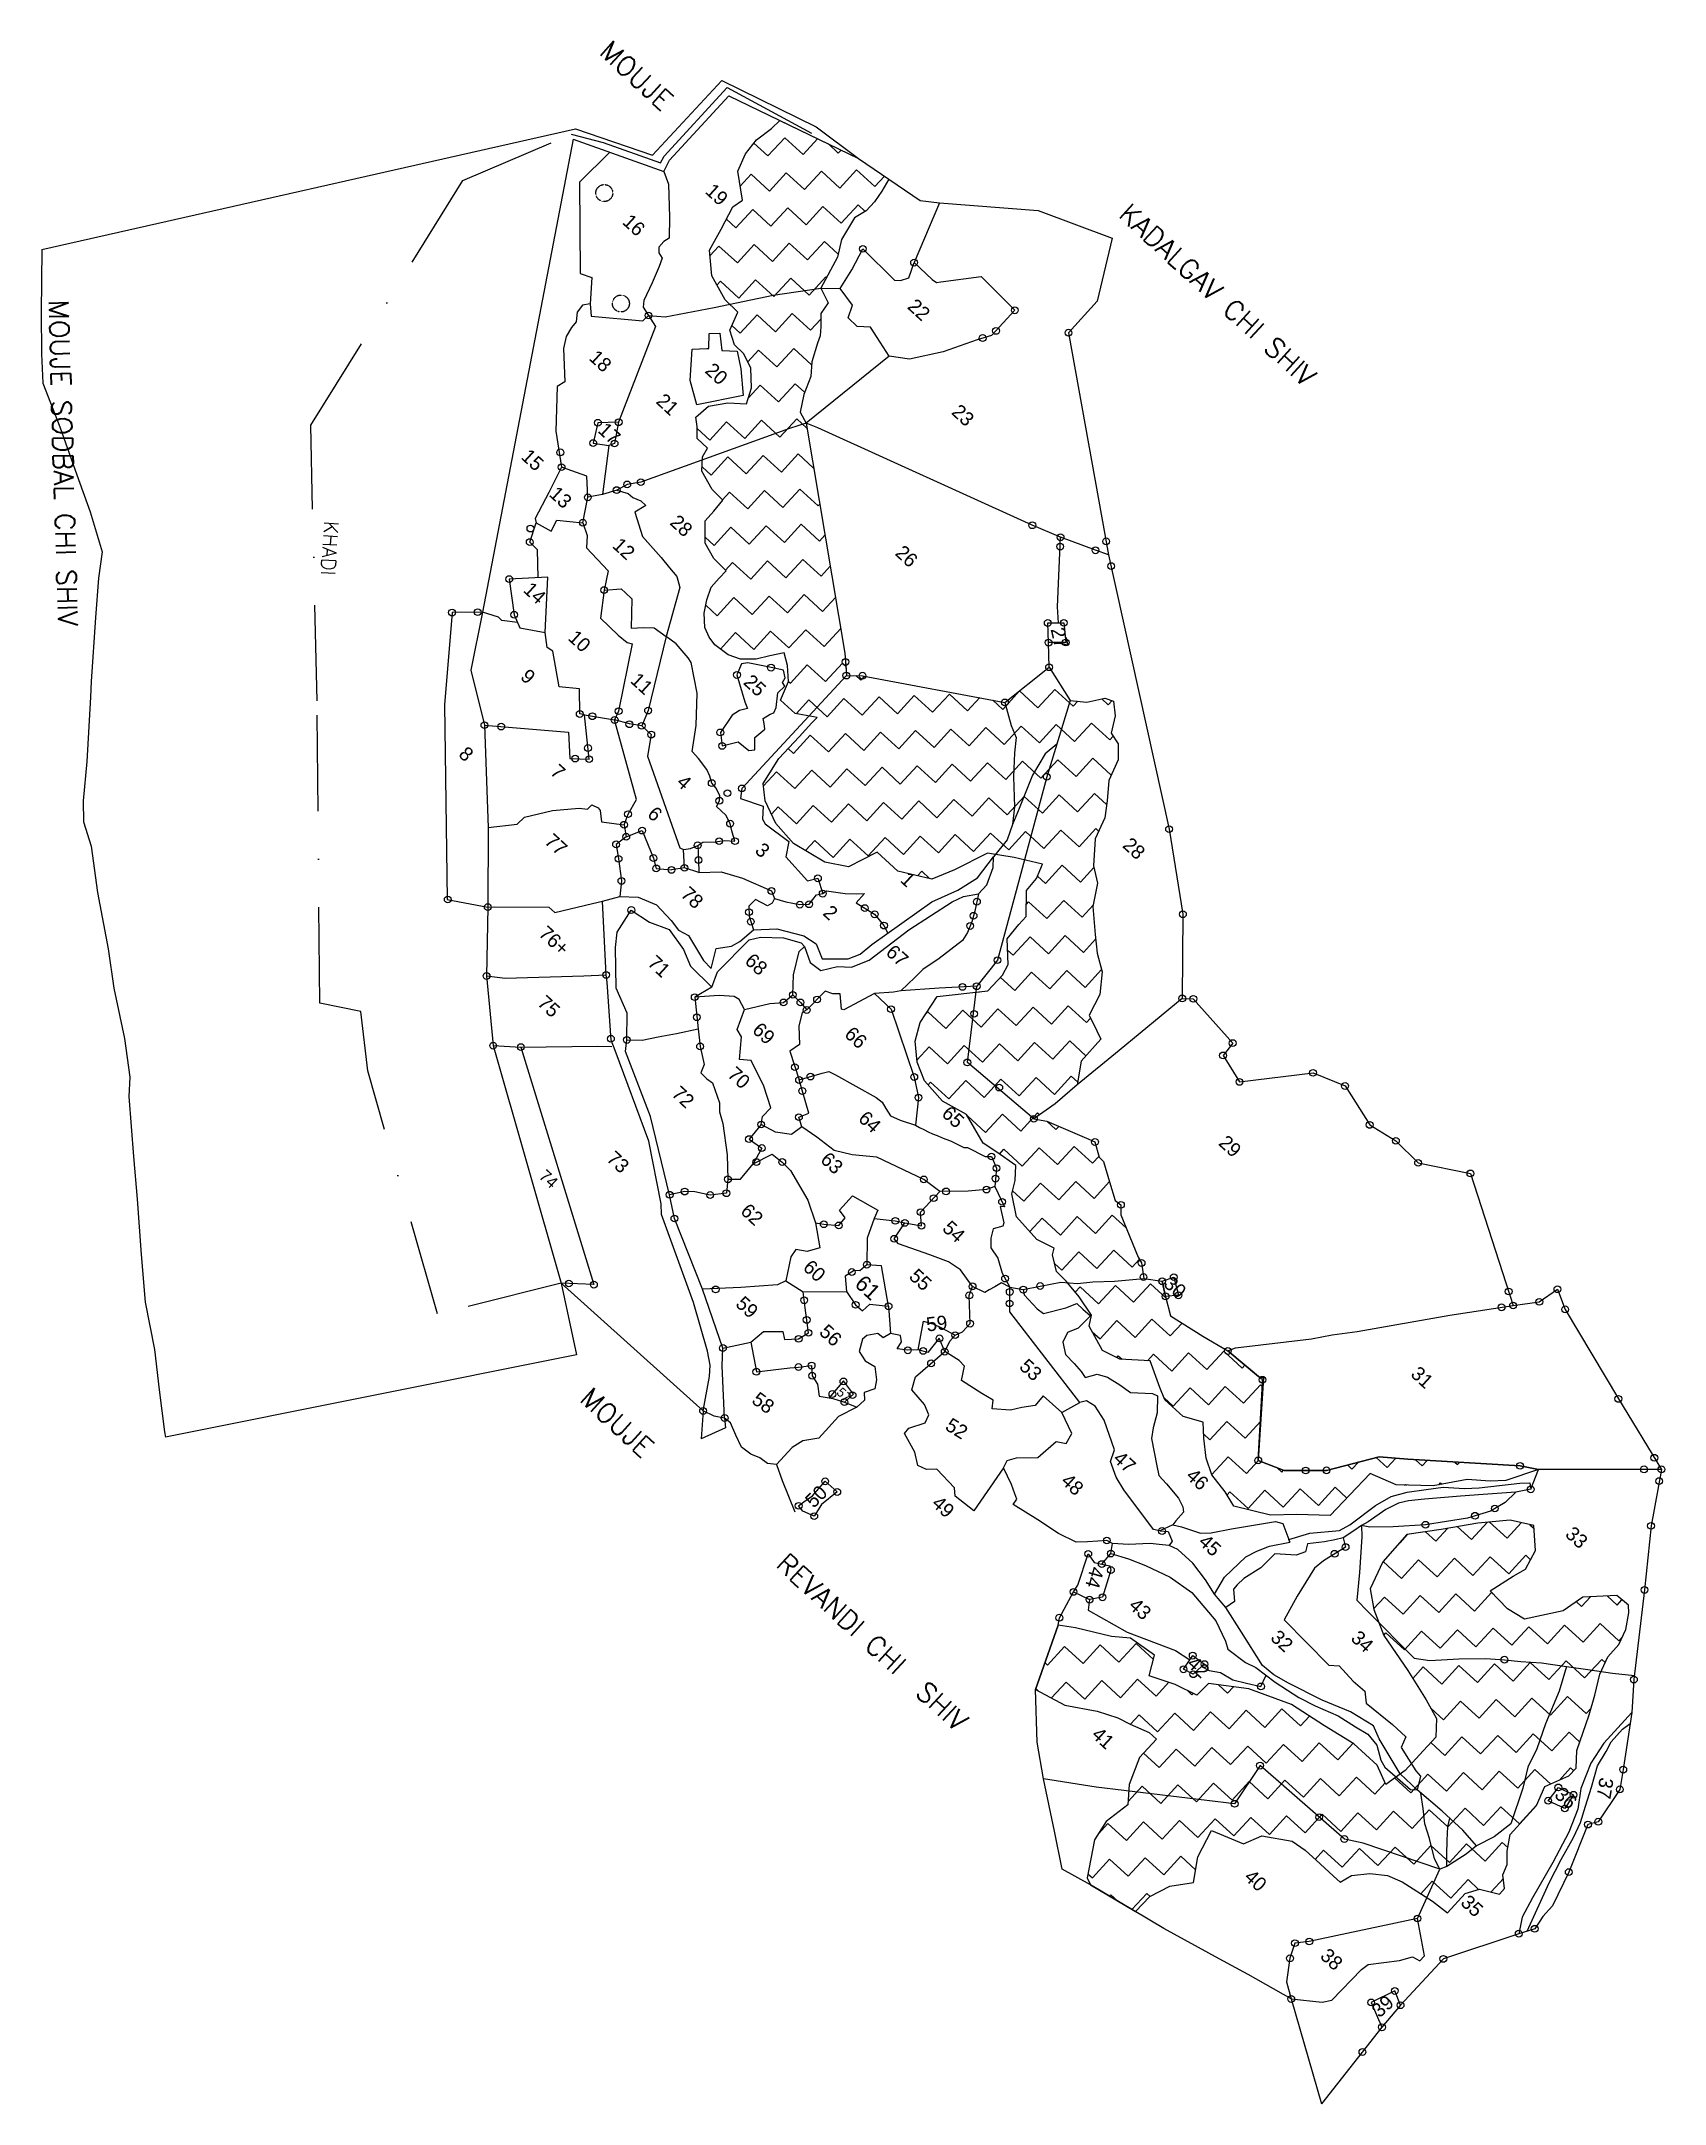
# Model space of a CAD drawing. Header units: metres. Extents: x 335271 to 337420, y 1779566 to 1782296.
import ezdxf

# ---------------------------------------------------------------- set-up
doc = ezdxf.new("R2010")
doc.units = ezdxf.units.M
doc.header["$MEASUREMENT"] = 0
for name, pattern in [('ACAD_ISO02W100', [15, 12, -3]), ('DASHDOT', [25.4, 12.7, -6.35, 0, -6.35]), ('DIVIDE', [31.75, 12.7, -6.35, 0, -6.35, 0, -6.35])]:
    doc.linetypes.add(name, pattern=pattern)
for name, color, linetype in [('OFF', 1, 'Continuous'), ('POLY_HATCH', 12, 'Continuous'), ('POLY_PARCEL', 6, 'Continuous'), ('POLY_ROAD', 30, 'Continuous'), ('POLY_WATER', 4, 'Continuous'), ('TEXT_MAPOUT', 7, 'Continuous'), ('TEXT_PARCEL', 7, 'Continuous'), ('V_BOUND_LINE', 7, 'Continuous'), ('V_BOUND_STREAM_LINE', 7, 'DASHDOT'), ('V_DIVIDE_LINE', 7, 'DIVIDE')]:
    doc.layers.add(name, color=color, linetype=linetype)
doc.styles.get("Standard").update_dxf_attribs({"font": 'simplex.shx'})
doc.styles.add('TEXT_MAP', font='', dxfattribs={"height": 0.15})
doc.styles.get('TEXT_MAP').set_extended_font_data('Kruti Dev 050')

msp = doc.modelspace()

# ---------------------------------------------------------------- texts
at = {"layer": 'TEXT_MAPOUT'}
for s, rotation, p in [('MOUJE', 317.4389, (336008.1, 1782279.9)), ('KADALGAV CHI SHIV', 317.4389, (336695.4, 1782064.5)), ('MOUJE SODBAL CHI SHIV', 271.6669, (335281.3, 1781953.3)), ('MOUJE', 317.4389, (335982.3, 1780497.2)), ('REVANDI CHI  SHIV', 317.4389, (336242, 1780278))]:
    msp.add_text(s, height=25.92, rotation=rotation, dxfattribs=at).set_placement(p)
at = {"layer": 'TEXT_PARCEL', "style": 'TEXT_MAP'}
for s, height, rotation, p in [('19', 18.66, 317.4389, (336149, 1782095.8)), ('16', 18.66, 317.4389, (336039.3, 1782055.3)), ('22', 18.66, 317.4389, (336416.5, 1781943.3)), ('18', 18.66, 317.4389, (335995, 1781875.4)), ('20', 18.66, 317.4389, (336148.6, 1781858.4)), ('21', 18.66, 317.4389, (336083.8, 1781817.9)), ('23', 18.66, 317.4389, (336474.8, 1781803.6)), ('17', 18.66, 317.4389, (336006.8, 1781779.5)), ('15', 18.66, 317.4389, (335905.2, 1781744.5)), ('13', 18.66, 317.4389, (335942.3, 1781695)), ('28', 18.66, 317.4389, (336102.1, 1781657.4)), ('12', 18.66, 317.4389, (336025.9, 1781627)), ('26', 18.66, 317.4389, (336400.2, 1781617)), ('14', 18.66, 317.4389, (335908, 1781568.3)), ('10', 18.66, 317.4389, (335967.3, 1781504.7)), ('27', 18.66, 283.0287, (336607.1, 1781517.8)), ('9', 18.7, 317.4389, (335904.2, 1781453.2)), ('11', 18.66, 317.4389, (336049.7, 1781448.4)), ('25', 18.66, 317.4389, (336199.4, 1781446.1)), ('8', 18.7, 317.4389, (335822.4, 1781350.6)), ('7', 18.7, 317.4389, (335943.8, 1781327.1)), ('4', 18.7, 317.4389, (336110.8, 1781313.3)), ('6', 18.7, 317.4389, (336072.2, 1781271.3)), ('77', 18.66, 317.4389, (335936.2, 1781235.4)), ('3', 18.7, 317.4389, (336214.6, 1781223.3)), ('28', 18.66, 317.4389, (336701.2, 1781230.3)), ('78', 18.66, 317.4389, (336116.4, 1781165.2)), ('1', 18.7, 317.4389, (336407, 1781184.5)), ('2', 18.7, 317.4389, (336304.5, 1781140.7)), ('76+', 18.66, 317.4389, (335928.4, 1781113.2)), ('67', 18.66, 317.4389, (336387.8, 1781088.4)), ('71', 18.66, 317.4389, (336072.5, 1781074.2)), ('68', 18.66, 317.4389, (336201.2, 1781077)), ('75', 18.66, 317.4389, (335926.8, 1781021.3)), ('69', 18.66, 317.4389, (336211.1, 1780985.5)), ('66', 18.66, 317.4389, (336333.1, 1780980)), ('70', 18.66, 317.4389, (336178.3, 1780926.8)), ('72', 18.66, 317.4389, (336104.4, 1780901.3)), ('64', 18.66, 317.4389, (336351.4, 1780868.4)), ('65', 18.66, 317.4389, (336461.7, 1780874.9)), ('29', 18.66, 317.4389, (336828.3, 1780836.2)), ('73', 18.66, 317.4389, (336018.2, 1780815.2)), ('63', 18.66, 317.4389, (336301.3, 1780813.9)), ('62', 18.66, 317.4389, (336195.5, 1780745.8)), ('54', 18.66, 317.4389, (336462.7, 1780723.2)), ('60', 18.66, 317.4389, (336278.2, 1780671.3)), ('55', 18.66, 317.4389, (336418.6, 1780659.5)), ('30', 18.66, 317.4389, (336755.5, 1780649.6)), ('59', 18.66, 317.4389, (336189, 1780623.2)), ('56', 18.66, 317.4389, (336299.7, 1780585.9)), ('59', 18.66, 6.6707, (336443.8, 1780588.3)), ('53', 18.66, 317.4389, (336564.5, 1780540.2)), ('31', 18.66, 317.4389, (337082.5, 1780530.3)), ('58', 18.66, 324.1539, (336210.3, 1780494.6)), ('57', 12.44, 317.4389, (336322.8, 1780506.4)), ('52', 18.66, 328.1895, (336466.3, 1780459.4)), (' 47', 18.66, 317.4389, (336683.6, 1780422.9)), ('50', 18.66, 45.0509, (336293.7, 1780353.7)), ('48', 18.66, 317.4389, (336619.7, 1780388.6)), ('46', 18.66, 317.4389, (336785.2, 1780395.5)), ('49', 18.66, 317.4389, (336448.6, 1780359)), ('33', 18.66, 317.4389, (337287, 1780318.4)), ('45', 18.66, 317.4389, (336801.7, 1780308.1)), ('44', 18.66, 254.2931, (336660.4, 1780278.5)), ('43', 18.66, 317.4389, (336709.3, 1780223.9)), ('32', 18.66, 317.4389, (336896.9, 1780181.4)), ('34', 18.66, 317.4389, (337003.3, 1780180.7)), ('42', 18.66, 317.4389, (336786.4, 1780146.9)), ('41', 18.66, 317.4389, (336660.2, 1780052.9)), ('37', 18.66, 260.6416, (337334.1, 1779999)), ('36', 18.66, 317.4389, (337272.8, 1779973.5)), ('40', 18.66, 317.4389, (336862.1, 1779864.5)), ('35', 18.66, 317.4389, (337148.6, 1779830.8)), ('38', 18.66, 317.4389, (336962.7, 1779760.1)), ('39', 18.66, 42.1812, (337042.6, 1779679.2))]:
    msp.add_text(s, height=height, rotation=rotation, dxfattribs=at).set_placement(p)
at = {"layer": 'TEXT_PARCEL'}
msp.add_text('KHADI', height=18.66, rotation=266.1465, dxfattribs=at).set_placement((335646.2, 1781661.3))
at = {"layer": 'V_DIVIDE_LINE', "style": 'TEXT_MAP'}
for s, height, p in [('74', 15.8, (335928.9, 1780792.4)), ('61', 21.07, (336346.6, 1780649.4))]:
    msp.add_text(s, height=height, rotation=317.4389, dxfattribs=at).set_placement(p)

# ---------------------------------------------------------------- linework, layer by layer
at = {"linetype": 'ACAD_ISO02W100', "ltscale": 0.03}
for centre in [(336016.5, 1782095.1), (336038.5, 1781948.9)]:
    msp.add_circle(centre, 11.2, dxfattribs=at)
for centre in [(336358.7, 1782021.3), (336426.5, 1782003), (336075, 1781933.1), (336559.9, 1781939.9), (336534.9, 1781912.6), (336630.9, 1781910.3), (336517.3, 1781903.2), (336008.1, 1781791.1), (336035.5, 1781791.8), (335958.4, 1781751.9), (336001.9, 1781764.2), (336030.1, 1781763.6), (335960, 1781732.3), (336064.8, 1781712.4), (335994.7, 1781692.4), (336032.9, 1781702), (336046.9, 1781709.5), (335988.1, 1781658.8), (335917.9, 1781633.2), (335918.7, 1781651), (336583, 1781655.4), (336620.4, 1781639.6), (336680.8, 1781634.1), (336619.9, 1781627.2), (336666.6, 1781622.3), (335890.7, 1781584.2), (336687.3, 1781601.4), (336016.4, 1781569.6), (335815, 1781539.9), (335849, 1781540.4), (335897.2, 1781537), (336603.4, 1781526.1), (336624.7, 1781526.3), (336604.5, 1781500.1), (336627.2, 1781500.3), (336237.2, 1781467), (336335.7, 1781474.6), (336605.2, 1781467.5), (336192.1, 1781457.3), (336336.9, 1781456.5), (336358.3, 1781456.3), (336546.7, 1781421), (335857.9, 1781390.8), (335880.1, 1781389), (335984, 1781405.7), (336000.7, 1781402.7), (336030.2, 1781397.7), (336035.5, 1781409.4), (336049.7, 1781392.1), (336066, 1781390), (336074.5, 1781410.2), (335994.9, 1781360.6), (336078.7, 1781378.4), (336170.1, 1781381.3), (336172.6, 1781363.4), (335978, 1781346.6), (335996.5, 1781345.9), (336158.7, 1781314.2), (336198.5, 1781307.1), (336602.1, 1781322.6), (336168.8, 1781290.8), (336179.5, 1781300.8), (336042.7, 1781259.1), (336047.9, 1781273.1), (336066.5, 1781251.3), (336183, 1781260.5), (336764, 1781253.2), (336032.1, 1781233.1), (336045.6, 1781243.2), (336140.1, 1781231.8), (336168.6, 1781237.3), (336189.5, 1781237.3), (336035.4, 1781213.9), (336081.5, 1781215), (336085.3, 1781201.3), (336105.4, 1781199.3), (336122.6, 1781202.1), (336141.2, 1781212.3), (336039.2, 1781184.7), (336237.7, 1781171.4), (336299.2, 1781188.2), (336305.6, 1781167.9), (335809.3, 1781160.1), (335862.3, 1781150.1), (336052.3, 1781146.2), (336208.1, 1781143.4), (336275.3, 1781153.3), (336287.6, 1781153.8), (336361.2, 1781148.8), (336374.3, 1781140.5), (336509.7, 1781157.2), (336782.3, 1781140.6), (336210.4, 1781130.8), (336386.7, 1781125.6), (336500.7, 1781125.1), (336505.3, 1781138.6), (335860.7, 1781058.9), (336019, 1781060.3), (336536.9, 1781079.8), (336136.2, 1781030.9), (336266, 1781033.9), (336490.6, 1781044.4), (336509.4, 1781045.3), (336139, 1781004.3), (336253.8, 1781023.9), (336276.1, 1781023.9), (336284.4, 1781013.9), (336298.1, 1781027.8), (336396, 1781015), (336506, 1781008.8), (336781.5, 1781029.2), (336796.1, 1781028.7), (336025.3, 1780975.8), (335869.4, 1780966.7), (335906.1, 1780964.8), (336046.4, 1780974.2), (336143.3, 1780965.7), (336835.4, 1780953.8), (336848.2, 1780970.1), (336268.8, 1780938.2), (336274.3, 1780921.3), (336289.3, 1780925.8), (336426.7, 1780925.2), (336497, 1780944.5), (336954.5, 1780930.7), (336278.6, 1780906.7), (336432.4, 1780897.9), (336539.2, 1780911.2), (336857.2, 1780918.7), (336996.9, 1780913.3), (336274.1, 1780872), (336585.1, 1780869.9), (336208.1, 1780843), (336224.1, 1780862.3), (336665.9, 1780839.2), (337029.5, 1780861.8), (337064.2, 1780840.7), (336217.8, 1780812.6), (336225, 1780831.2), (336252, 1780812.7), (336528.9, 1780820), (337093.6, 1780811.6), (336180.1, 1780789.8), (336439.4, 1780789.7), (336534.3, 1780790.7), (336535.6, 1780804.5), (337162.8, 1780797.6), (336103, 1780769.4), (336122.9, 1780773.6), (336156.7, 1780769), (336178.1, 1780771.4), (336452.5, 1780764.9), (336468.8, 1780773.8), (336522.4, 1780776.2), (336543, 1780760), (336109.3, 1780737.9), (336307, 1780730.3), (336401.7, 1780734.8), (336414.4, 1780732.1), (336435.2, 1780746.3), (336700.3, 1780756), (336326.8, 1780728.8), (336400.1, 1780711.1), (336436.4, 1780728.2), (336364.1, 1780676.8), (336727.6, 1780679.1), (335969.7, 1780651.9), (336002.8, 1780650.4), (336344.1, 1780667.1), (336503.9, 1780648.1), (336547, 1780658.4), (336593.4, 1780648.6), (336730.2, 1780660.5), (336754.8, 1780654.9), (336770.2, 1780660.3), (336163.9, 1780644.1), (336281.1, 1780629.7), (336349.2, 1780623.7), (336392.8, 1780621.8), (336499.6, 1780636.2), (336552.9, 1780625.5), (336553.1, 1780640.7), (336571.1, 1780643.8), (336759.4, 1780634.9), (336776.4, 1780636.3), (337213.4, 1780641.3), (337219.3, 1780622.8), (337254, 1780627.6), (337278, 1780644.3), (336284.4, 1780603.7), (336500.6, 1780598.8), (337204.1, 1780620.4), (337288.2, 1780617.7), (336173.5, 1780566.5), (336273.7, 1780578.7), (336286.7, 1780586.6), (336460.2, 1780579.3), (336480.9, 1780583.5), (336273.6, 1780541.4), (336290.9, 1780543.2), (336418.2, 1780563.5), (336438.6, 1780562.7), (336449, 1780546.2), (336467.1, 1780561.7), (336841.8, 1780562.6), (336217.8, 1780535.1), (336291.6, 1780529.8), (336333, 1780522.3), (336887.7, 1780524.5), (336318.4, 1780505.6), (336334.3, 1780495), (336345.1, 1780504.1), (337358.6, 1780499.2), (336147.3, 1780483.3), (336175.8, 1780473.9), (336882, 1780417.8), (336944.8, 1780404.4), (336972.4, 1780404.6), (337228.5, 1780410.6), (337392.6, 1780405.9), (337406.2, 1780421.3), (337415.6, 1780405.9), (336308.9, 1780390.1), (336324.8, 1780376), (337242.7, 1780379.5), (337412.7, 1780390.4), (336273.7, 1780357.6), (337195.2, 1780354.1), (336294.4, 1780344), (336754.7, 1780324.3), (337103.3, 1780332.6), (337168.9, 1780344.5), (337401.9, 1780331.2), (336657, 1780294.1), (336681.6, 1780311.8), (336687, 1780294.5), (336983.1, 1780294.2), (336997.6, 1780303.1), (336674.9, 1780280.6), (336687, 1780272.6), (336637.5, 1780243.7), (337393.2, 1780246.4), (336658.8, 1780233.5), (336675.9, 1780236.6), (336618.8, 1780209.6), (336795.3, 1780159.4), (336783.1, 1780141.3), (336796.1, 1780134.8), (336810.9, 1780148.2), (337207.8, 1780154), (336885.6, 1780118.7), (337379.2, 1780127.7), (336884.4, 1780013.8), (337365.1, 1780008.5), (337265.7, 1779967.4), (337279.2, 1779985), (337299.3, 1779975.3), (337360.6, 1779982.4), (336850.8, 1779963.4), (336962.7, 1779945.6), (337287.8, 1779957.1), (337332.1, 1779939.6), (336996, 1779916.7), (337318.4, 1779935.8), (337293, 1779872.9), (337092.8, 1779811.5), (336930.6, 1779778.8), (336949.6, 1779781), (337226.8, 1779791.4), (337247.9, 1779797.9), (336924, 1779758.8), (337127, 1779758), (336925.7, 1779705), (337031.5, 1779700.4), (337062.8, 1779715.6), (337070.4, 1779696.7), (337045.8, 1779667.5), (337019.9, 1779634.8)]:
    msp.add_circle(centre, 4.48)
at = {"layer": 'OFF'}
for p, q in [((335271.9, 1782020.3), (335978.6, 1782180.2)), ((335979.7, 1780557.4), (335435.9, 1780448.4)), ((336177, 1780460.9), (336144.7, 1780446.2)), ((336925.7, 1779705), (336965.8, 1779566.3))]:
    msp.add_line(p, q, dxfattribs=at)
at = {"layer": 'POLY_HATCH'}
for p, q in [((336238, 1782180.6), (336248.8, 1782191.1)), ((336248.8, 1782191.1), (336352.8, 1782140.9)), ((336203.4, 1782147.2), (336217.9, 1782165.7)), ((336217.9, 1782165.7), (336238, 1782180.6)), ((336193.2, 1782124), (336203.4, 1782147.2)), ((336352.8, 1782140.9), (336393.3, 1782113.3)), ((336199.4, 1782085.7), (336193.2, 1782124)), ((336393.3, 1782113.3), (336383.9, 1782097.6)), ((336171.2, 1782047.1), (336186.5, 1782076.8)), ((336186.5, 1782076.8), (336199.4, 1782085.7)), ((336374.1, 1782083.5), (336363, 1782071.4)), ((336383.9, 1782097.6), (336374.1, 1782083.5)), ((336155.6, 1782019.5), (336171.2, 1782047.1)), ((336347.6, 1782062.5), (336330.6, 1782033.5)), ((336363, 1782071.4), (336347.6, 1782062.5)), ((336158.8, 1781985.6), (336155.6, 1782019.5)), ((336330.6, 1782033.5), (336325, 1782010.1)), ((336325, 1782010.1), (336303.3, 1781969.1)), ((336176.3, 1781953.6), (336158.8, 1781985.6)), ((336303.3, 1781969.1), (336312.7, 1781949.8)), ((336193.2, 1781937.3), (336176.3, 1781953.6)), ((336182.6, 1781913.7), (336193.2, 1781937.3)), ((336312.7, 1781949.8), (336302.9, 1781935.7)), ((336302.9, 1781935.7), (336303.2, 1781918.7)), ((336188.8, 1781894.4), (336182.6, 1781913.7)), ((336303.2, 1781918.7), (336302.1, 1781906.2)), ((336201.4, 1781882.1), (336188.8, 1781894.4)), ((336210.5, 1781863.4), (336201.4, 1781882.1)), ((336298.8, 1781896.6), (336291.1, 1781871.8)), ((336302.1, 1781906.2), (336298.8, 1781896.6)), ((336211.2, 1781837.3), (336210.5, 1781863.4)), ((336291.1, 1781871.8), (336289.9, 1781852.2)), ((336204.6, 1781816.3), (336211.2, 1781837.3)), ((336280.4, 1781828.7), (336275.6, 1781805.2)), ((336289.9, 1781852.2), (336280.4, 1781828.7)), ((336137.7, 1781798.7), (336154.6, 1781812.9)), ((336139.5, 1781786), (336137.7, 1781798.7)), ((336154.6, 1781812.9), (336180.1, 1781817.3)), ((336180.1, 1781817.3), (336204.6, 1781816.3)), ((336275.6, 1781805.2), (336283.6, 1781790.4)), ((336139.3, 1781770.2), (336139.5, 1781786)), ((336283.6, 1781790.4), (336334.9, 1781486)), ((336153.1, 1781757.5), (336139.3, 1781770.2)), ((336145.7, 1781726.9), (336146.6, 1781746)), ((336146.6, 1781746), (336153.1, 1781757.5)), ((336159.2, 1781702.6), (336145.7, 1781726.9)), ((336173.5, 1781688.7), (336159.2, 1781702.6)), ((336149.8, 1781661.1), (336161.7, 1781674.1)), ((336161.7, 1781674.1), (336173.5, 1781688.7)), ((336149.8, 1781631.7), (336149.8, 1781661.1)), ((336161.5, 1781611.5), (336149.8, 1781631.7)), ((336177.8, 1781595.2), (336161.5, 1781611.5)), ((336158, 1781573.7), (336168.7, 1781585.3)), ((336168.7, 1781585.3), (336177.8, 1781595.2)), ((336148.7, 1781539.2), (336152.1, 1781556.8)), ((336152.1, 1781556.8), (336158, 1781573.7)), ((336149.5, 1781520.2), (336148.7, 1781539.2)), ((336155.1, 1781507.2), (336149.5, 1781520.2)), ((336162.6, 1781497.1), (336155.1, 1781507.2)), ((336180.6, 1781483.8), (336162.6, 1781497.1)), ((336197, 1781478.2), (336180.6, 1781483.8)), ((336217.7, 1781478.3), (336197, 1781478.2)), ((336235.8, 1781482.4), (336217.7, 1781478.3)), ((336254.7, 1781486.5), (336235.8, 1781482.4)), ((336259.1, 1781469.7), (336254.7, 1781486.5)), ((336334.9, 1781486), (336336, 1781470.1)), ((336249.9, 1781424.1), (336260.5, 1781448.6)), ((336260.5, 1781448.6), (336259.1, 1781469.7)), ((336336, 1781470.1), (336336.9, 1781456.5)), ((336336.9, 1781456.5), (336358.3, 1781456.3)), ((336358.3, 1781456.3), (336546.7, 1781421)), ((336546.7, 1781421), (336605.2, 1781467.5)), ((336605.2, 1781467.5), (336633.3, 1781423.3)), ((336269.3, 1781406.2), (336249.9, 1781424.1)), ((336633.3, 1781423.3), (336655.3, 1781421.5)), ((336655.3, 1781421.5), (336679.1, 1781426.6)), ((336679.1, 1781426.6), (336690.5, 1781422.5)), ((336690.5, 1781422.5), (336692.5, 1781403.1)), ((336298.2, 1781401.2), (336269.3, 1781406.2)), ((336274.4, 1781375.3), (336291.4, 1781393.9)), ((336291.4, 1781393.9), (336298.2, 1781401.2)), ((336692.5, 1781403.1), (336687.3, 1781380.1)), ((336247.4, 1781346.8), (336274.4, 1781375.3)), ((336687.3, 1781380.1), (336696.6, 1781366)), ((336696.6, 1781366), (336696.7, 1781345)), ((336227, 1781313.8), (336247.4, 1781346.8)), ((336696.7, 1781345), (336684.2, 1781317.5)), ((336229.6, 1781290.7), (336227, 1781313.8)), ((336684.2, 1781317.5), (336682, 1781290.9)), ((336243.4, 1781260.6), (336229.6, 1781290.7)), ((336682, 1781290.9), (336678.9, 1781268.3)), ((336266.9, 1781234.2), (336243.4, 1781260.6)), ((336678.9, 1781268.3), (336666, 1781240.4)), ((336308.6, 1781209.4), (336266.9, 1781234.2)), ((336666, 1781240.4), (336664.2, 1781204.7)), ((336339.6, 1781203.3), (336308.6, 1781209.4)), ((336377.6, 1781222.8), (336339.6, 1781203.3)), ((336404.8, 1781197.8), (336377.6, 1781222.8)), ((336480.2, 1781199.3), (336450, 1781187.2)), ((336523.6, 1781221.4), (336480.2, 1781199.3)), ((336559.1, 1781215.9), (336523.6, 1781221.4)), ((336596.4, 1781207.1), (336559.1, 1781215.9)), ((336588.5, 1781187.8), (336596.4, 1781207.1)), ((336664.2, 1781204.7), (336669.3, 1781181.7)), ((336450, 1781187.2), (336404.8, 1781197.8)), ((336574.9, 1781137.5), (336575.4, 1781171.9)), ((336575.4, 1781171.9), (336588.5, 1781187.8)), ((336669.3, 1781181.7), (336663.2, 1781150.7)), ((336663.2, 1781150.7), (336666, 1781113.7)), ((336549.6, 1781108.2), (336565.3, 1781127.1)), ((336565.3, 1781127.1), (336574.9, 1781137.5)), ((336551, 1781074.3), (336549.6, 1781108.2)), ((336666, 1781113.7), (336668.7, 1781088.9)), ((336543.4, 1781059.8), (336551, 1781074.3)), ((336668.7, 1781088.9), (336675.6, 1781064.3)), ((336675.6, 1781064.3), (336672.2, 1781034.6)), ((336456.9, 1781031.7), (336524.3, 1781039.1)), ((336524.3, 1781039.1), (336543.4, 1781059.8)), ((336672.2, 1781034.6), (336658.1, 1781007)), ((336434.4, 1780997.4), (336456.9, 1781031.7)), ((336427.9, 1780972.6), (336434.4, 1780997.4)), ((336658.1, 1781007), (336668.5, 1780986.3)), ((336668.5, 1780986.3), (336673.5, 1780975.2)), ((336430.5, 1780945), (336427.9, 1780972.6)), ((336673.5, 1780975.2), (336647.8, 1780946.3)), ((336440.1, 1780920), (336430.5, 1780945)), ((336647.8, 1780946.3), (336642.5, 1780914.7)), ((336464.3, 1780893.2), (336440.1, 1780920)), ((336642.5, 1780914.7), (336613.1, 1780889.6)), ((336496.1, 1780875.7), (336464.3, 1780893.2)), ((336518, 1780837.6), (336496.1, 1780875.7)), ((336613.1, 1780889.6), (336585.1, 1780869.9)), ((336585.1, 1780869.9), (336602.1, 1780866.7)), ((336602.1, 1780866.7), (336657.6, 1780843.1)), ((336535.9, 1780825.6), (336518, 1780837.6)), ((336561.1, 1780807.9), (336535.9, 1780825.6)), ((336657.6, 1780843.1), (336665.9, 1780839.2)), ((336665.9, 1780839.2), (336671.6, 1780819.2)), ((336671.6, 1780819.2), (336677.4, 1780813.3)), ((336560.1, 1780788.1), (336561.1, 1780807.9)), ((336677.4, 1780813.3), (336685.1, 1780786.3)), ((336555.7, 1780770.5), (336560.1, 1780788.1)), ((336562.2, 1780740.2), (336555.7, 1780770.5)), ((336685.1, 1780786.3), (336692.6, 1780761.9)), ((336692.6, 1780761.9), (336700.3, 1780756)), ((336588.9, 1780710.2), (336562.2, 1780740.2)), ((336700.3, 1780756), (336700.2, 1780743)), ((336700.2, 1780743), (336723.1, 1780686.6)), ((336612, 1780698.6), (336588.9, 1780710.2)), ((336609.5, 1780690), (336612, 1780698.6)), ((336615.2, 1780667.7), (336609.5, 1780690)), ((336723.1, 1780686.6), (336727.6, 1780679.1)), ((336627.9, 1780655), (336615.2, 1780667.7)), ((336644.8, 1780634.1), (336627.9, 1780655)), ((336727.6, 1780679.1), (336730.4, 1780658.4)), ((336730.4, 1780658.4), (336754.8, 1780654.9)), ((336754.8, 1780654.9), (336759.4, 1780634.9)), ((336661.4, 1780609.8), (336644.8, 1780634.1)), ((336759.4, 1780634.9), (336766, 1780609.2)), ((336658.3, 1780595.6), (336661.4, 1780609.8)), ((336766, 1780609.2), (336808.5, 1780582)), ((336675.8, 1780563.2), (336658.3, 1780595.6)), ((336808.5, 1780582), (336841.8, 1780562.6)), ((336698.9, 1780551.9), (336675.8, 1780563.2)), ((336739, 1780549.4), (336698.9, 1780551.9)), ((336751.8, 1780514.2), (336739, 1780549.4)), ((336841.8, 1780562.6), (336882.5, 1780528.7)), ((336888.9, 1780526.9), (336882, 1780417.8)), ((336882.5, 1780528.7), (336888.9, 1780526.9)), ((336758.6, 1780498), (336751.8, 1780514.2)), ((336782.6, 1780475.9), (336758.6, 1780498)), ((336809.3, 1780468.6), (336782.6, 1780475.9)), ((336810.2, 1780447), (336809.3, 1780468.6)), ((336813.3, 1780420.8), (336810.2, 1780447)), ((336820.8, 1780398.5), (336813.3, 1780420.8)), ((336882, 1780417.8), (336916.3, 1780404.5)), ((336972.4, 1780404.6), (337042, 1780422.7)), ((337042, 1780422.7), (337080.2, 1780419.2)), ((337080.2, 1780419.2), (337228.5, 1780410.6)), ((337228.5, 1780410.6), (337252.9, 1780405.9)), ((336838.2, 1780376.2), (336820.8, 1780398.5)), ((336916.3, 1780404.5), (336944.8, 1780404.4)), ((336944.8, 1780404.4), (336972.4, 1780404.6)), ((337030.2, 1780400.6), (337003.2, 1780372)), ((337064.7, 1780385.3), (337030.2, 1780400.6)), ((337113.5, 1780384), (337064.7, 1780385.3)), ((337158.5, 1780392.7), (337113.5, 1780384)), ((337189, 1780390.1), (337158.5, 1780392.7)), ((337209.9, 1780391.4), (337189, 1780390.1)), ((337252.9, 1780405.9), (337209.9, 1780391.4)), ((337252.9, 1780405.9), (337252.9, 1780405.9)), ((336849.9, 1780357.4), (336838.2, 1780376.2)), ((336898.4, 1780345.3), (336849.9, 1780357.4)), ((337003.2, 1780372), (336977.4, 1780344.8)), ((336933.2, 1780346), (336898.4, 1780345.3)), ((336977.4, 1780344.8), (336933.2, 1780346)), ((337124.1, 1780326.4), (337078.5, 1780319.5)), ((337172.5, 1780334.8), (337124.1, 1780326.4)), ((337215.4, 1780338.7), (337172.5, 1780334.8)), ((337246.7, 1780331.5), (337215.4, 1780338.7)), ((337248.8, 1780298.4), (337246.7, 1780331.5)), ((337078.5, 1780319.5), (337046.9, 1780283.6)), ((337235.8, 1780273.9), (337248.8, 1780298.4)), ((337046.9, 1780283.6), (337030.1, 1780247.6)), ((337219.2, 1780264.7), (337235.8, 1780273.9)), ((337030.1, 1780247.6), (337034.8, 1780220.3)), ((337189, 1780245.1), (337219.2, 1780264.7)), ((337211.9, 1780221.4), (337189, 1780245.1)), ((337034.8, 1780220.3), (337048.3, 1780186.2)), ((337234.4, 1780207.5), (337211.9, 1780221.4)), ((337285.4, 1780218.8), (337234.4, 1780207.5)), ((337311.5, 1780236.9), (337285.4, 1780218.8)), ((337356.6, 1780238.8), (337311.5, 1780236.9)), ((337371.9, 1780226), (337356.6, 1780238.8)), ((337368.4, 1780194.1), (337372.4, 1780216.1)), ((337372.4, 1780216.1), (337371.9, 1780226)), ((336617, 1780199.8), (336587.3, 1780114.7)), ((336640.2, 1780196.3), (336617, 1780199.8)), ((336688, 1780184.9), (336640.2, 1780196.3)), ((337359.4, 1780174), (337368.4, 1780194.1)), ((336712.8, 1780182.4), (336688, 1780184.9)), ((336744.9, 1780159.8), (336712.8, 1780182.4)), ((337048.3, 1780186.2), (337079.9, 1780139.6)), ((337344.5, 1780157.8), (337359.4, 1780174)), ((336737.5, 1780132.7), (336744.9, 1780159.8)), ((337079.9, 1780139.6), (337104.2, 1780101.1)), ((337327.7, 1780107), (337334.2, 1780134.8)), ((337334.2, 1780134.8), (337344.5, 1780157.8)), ((336587.3, 1780114.7), (336626.1, 1780094)), ((336587.3, 1780114.7), (336587.3, 1780114.7)), ((336771.9, 1780121.4), (336737.5, 1780132.7)), ((336800.8, 1780107.1), (336771.9, 1780121.4)), ((336816.3, 1780122.6), (336800.8, 1780107.1)), ((336869.6, 1780115.6), (336816.3, 1780122.6)), ((336926.2, 1780094.7), (336869.6, 1780115.6)), ((337320.1, 1780081), (337327.7, 1780107)), ((336626.1, 1780094), (336668.8, 1780086)), ((336668.8, 1780086), (336696, 1780077.2)), ((336969.5, 1780066.5), (336926.2, 1780094.7)), ((337104.2, 1780101.1), (337118, 1780076.3)), ((337303.8, 1780033.8), (337320.1, 1780081)), ((336696, 1780077.2), (336712.6, 1780068.8)), ((336712.6, 1780068.8), (336737.7, 1780057.8)), ((336737.7, 1780057.8), (336747.3, 1780049)), ((337008.6, 1780042.7), (336969.5, 1780066.5)), ((337118, 1780076.3), (337116.9, 1780051.5)), ((336725, 1780024.8), (336711.1, 1779988.9)), ((336747.3, 1780049), (336725, 1780024.8)), ((337039.4, 1780014.4), (337008.6, 1780042.7)), ((337095.3, 1780028), (337076.4, 1780007.5)), ((337116.9, 1780051.5), (337095.3, 1780028)), ((337302.7, 1780010.4), (337303.8, 1780033.8)), ((337051.1, 1779988.7), (337039.4, 1780014.4)), ((337076.4, 1780007.5), (337051.1, 1779988.7)), ((337261.4, 1779986.1), (337293.3, 1780000.2)), ((337293.3, 1780000.2), (337302.7, 1780010.4)), ((336711.1, 1779988.9), (336709.4, 1779962.1)), ((337250.5, 1779960.9), (337261.4, 1779986.1)), ((336709.4, 1779962.1), (336680.7, 1779939.7)), ((337215.4, 1779922.8), (337237, 1779946.3)), ((337237, 1779946.3), (337250.5, 1779960.9)), ((336665.5, 1779915.7), (336655.7, 1779865.2)), ((336680.7, 1779939.7), (336665.5, 1779915.7)), ((336801.9, 1779893.2), (336820.2, 1779927.8)), ((336820.2, 1779927.8), (336862.6, 1779910.5)), ((336862.6, 1779910.5), (336886.9, 1779920.7)), ((336886.9, 1779920.7), (336926.7, 1779914)), ((337211.4, 1779900.7), (337215.4, 1779922.8)), ((336796.3, 1779859.1), (336801.9, 1779893.2)), ((336926.7, 1779914), (336944.1, 1779902)), ((336944.1, 1779902), (336964, 1779883.8)), ((337211.5, 1779883.1), (337211.4, 1779900.7)), ((336655.7, 1779865.2), (336660.1, 1779855.9)), ((336964, 1779883.8), (336981.6, 1779867.6)), ((336981.6, 1779867.6), (336990.4, 1779859.5)), ((336990.4, 1779859.5), (337005.6, 1779868.6)), ((337005.6, 1779868.6), (337029.5, 1779871)), ((337029.5, 1779871), (337052.9, 1779868.5)), ((337052.9, 1779868.5), (337072.3, 1779860.1)), ((337205.7, 1779869.4), (337211.5, 1779883.1)), ((337207.9, 1779851.2), (337205.7, 1779869.4)), ((336660.1, 1779855.9), (336719.5, 1779820.6)), ((336719.5, 1779820.6), (336738.6, 1779840.4)), ((336738.6, 1779840.4), (336764.8, 1779854.2)), ((336764.8, 1779854.2), (336796.3, 1779859.1)), ((337072.3, 1779860.1), (337112.7, 1779834.4)), ((337112.7, 1779834.4), (337132.4, 1779819)), ((337132.4, 1779819), (337156, 1779844.7)), ((337156, 1779844.7), (337174.8, 1779850.5)), ((337174.8, 1779850.5), (337201.2, 1779843.8)), ((337201.2, 1779843.8), (337207.9, 1779851.2))]:
    msp.add_line(p, q, dxfattribs=at)
at = {"layer": 'POLY_HATCH', "linetype": 'Continuous'}
for p, q in [((336214.5, 1782161.3), (336233.1, 1782144.2)), ((336233.1, 1782144.2), (336255.4, 1782168.4)), ((336255.4, 1782168.4), (336279.7, 1782146.1)), ((336279.7, 1782146.1), (336298.8, 1782167)), ((336313.2, 1782160.1), (336326.2, 1782148.1)), ((336326.2, 1782148.1), (336329.8, 1782152)), ((336196.4, 1782104.1), (336210.9, 1782119.9)), ((336210.9, 1782119.9), (336235.1, 1782097.6)), ((336235.1, 1782097.6), (336257.4, 1782121.9)), ((336257.4, 1782121.9), (336281.6, 1782099.6)), ((336281.6, 1782099.6), (336303.9, 1782123.9)), ((336303.9, 1782123.9), (336328.2, 1782101.6)), ((336328.2, 1782101.6), (336350.4, 1782125.8)), ((336350.4, 1782125.8), (336374.7, 1782103.6)), ((336374.7, 1782103.6), (336387.3, 1782117.4)), ((336190.6, 1782049.1), (336212.9, 1782073.4)), ((336212.9, 1782073.4), (336237.1, 1782051.1)), ((336237.1, 1782051.1), (336259.4, 1782075.4)), ((336259.4, 1782075.4), (336283.6, 1782053.1)), ((336283.6, 1782053.1), (336305.9, 1782077.4)), ((336305.9, 1782077.4), (336330.1, 1782055.1)), ((336330.1, 1782055.1), (336352.4, 1782079.3)), ((336352.4, 1782079.3), (336361.8, 1782070.7)), ((336178.1, 1782060.6), (336190.6, 1782049.1)), ((336156.3, 1782011.9), (336168.3, 1782024.9)), ((336168.3, 1782024.9), (336192.6, 1782002.6)), ((336192.6, 1782002.6), (336214.8, 1782026.9)), ((336214.8, 1782026.9), (336239.1, 1782004.6)), ((336239.1, 1782004.6), (336261.4, 1782028.9)), ((336261.4, 1782028.9), (336285.6, 1782006.6)), ((336285.6, 1782006.6), (336307.9, 1782030.8)), ((336307.9, 1782030.8), (336326, 1782014.2)), ((336165.6, 1781973.2), (336170.3, 1781978.4)), ((336170.3, 1781978.4), (336194.6, 1781956.1)), ((336194.6, 1781956.1), (336216.8, 1781980.4)), ((336216.8, 1781980.4), (336241.1, 1781958.1)), ((336241.1, 1781958.1), (336263.3, 1781982.3)), ((336263.3, 1781982.3), (336287.6, 1781960.1)), ((336287.6, 1781960.1), (336309.8, 1781984.3)), ((336309.8, 1781984.3), (336310.9, 1781983.4)), ((336243.1, 1781911.6), (336265.3, 1781935.8)), ((336265.3, 1781935.8), (336289.6, 1781913.6)), ((336185.4, 1781919.9), (336196.5, 1781909.6)), ((336196.5, 1781909.6), (336218.8, 1781933.9)), ((336218.8, 1781933.9), (336243.1, 1781911.6)), ((336289.6, 1781913.6), (336303, 1781928.2)), ((336206.4, 1781871.7), (336220.8, 1781887.3)), ((336220.8, 1781887.3), (336245, 1781865.1)), ((336245, 1781865.1), (336267.3, 1781889.3)), ((336267.3, 1781889.3), (336290.9, 1781867.7)), ((336206.9, 1781823.5), (336222.8, 1781840.8)), ((336222.8, 1781840.8), (336247, 1781818.6)), ((336247, 1781818.6), (336269.3, 1781842.8)), ((336269.3, 1781842.8), (336281.5, 1781831.6)), ((336139.4, 1781783.3), (336156, 1781768.1)), ((336156, 1781768.1), (336178.2, 1781792.3)), ((336178.2, 1781792.3), (336202.5, 1781770.1)), ((336202.5, 1781770.1), (336224.7, 1781794.3)), ((336224.7, 1781794.3), (336249, 1781772.1)), ((336249, 1781772.1), (336271.3, 1781796.3)), ((336271.3, 1781796.3), (336284.7, 1781783.9)), ((336158, 1781721.6), (336180.2, 1781745.8)), ((336180.2, 1781745.8), (336204.5, 1781723.6)), ((336204.5, 1781723.6), (336226.7, 1781747.8)), ((336226.7, 1781747.8), (336251, 1781725.5)), ((336251, 1781725.5), (336273.2, 1781749.8)), ((336273.2, 1781749.8), (336293.6, 1781731.1)), ((336146, 1781732.6), (336158, 1781721.6)), ((336172.9, 1781689.2), (336182.2, 1781699.3)), ((336182.2, 1781699.3), (336206.4, 1781677.1)), ((336206.4, 1781677.1), (336228.7, 1781701.3)), ((336228.7, 1781701.3), (336253, 1781679)), ((336253, 1781679), (336275.2, 1781703.3)), ((336275.2, 1781703.3), (336299.5, 1781681)), ((336299.5, 1781681), (336301.7, 1781683.4)), ((336149.8, 1781639.7), (336161.9, 1781628.6)), ((336161.9, 1781628.6), (336184.2, 1781652.8)), ((336184.2, 1781652.8), (336208.4, 1781630.5)), ((336208.4, 1781630.5), (336230.7, 1781654.8)), ((336230.7, 1781654.8), (336254.9, 1781632.5)), ((336254.9, 1781632.5), (336277.2, 1781656.8)), ((336277.2, 1781656.8), (336301.5, 1781634.5)), ((336301.5, 1781634.5), (336308.6, 1781642.3)), ((336210.4, 1781584), (336232.7, 1781608.3)), ((336232.7, 1781608.3), (336256.9, 1781586)), ((336256.9, 1781586), (336279.2, 1781610.3)), ((336279.2, 1781610.3), (336303.4, 1781588)), ((336176.9, 1781596.2), (336186.2, 1781606.3)), ((336186.2, 1781606.3), (336210.4, 1781584)), ((336303.4, 1781588), (336315.5, 1781601.1)), ((336165.9, 1781535.5), (336188.1, 1781559.8)), ((336188.1, 1781559.8), (336212.4, 1781537.5)), ((336212.4, 1781537.5), (336234.7, 1781561.8)), ((336234.7, 1781561.8), (336258.9, 1781539.5)), ((336258.9, 1781539.5), (336281.2, 1781563.7)), ((336281.2, 1781563.7), (336305.4, 1781541.5)), ((336305.4, 1781541.5), (336322.4, 1781560)), ((336150.7, 1781549.5), (336165.9, 1781535.5)), ((336170.1, 1781491.5), (336190.1, 1781513.3)), ((336190.1, 1781513.3), (336214.4, 1781491)), ((336214.4, 1781491), (336236.6, 1781515.2)), ((336236.6, 1781515.2), (336260.9, 1781493)), ((336260.9, 1781493), (336283.1, 1781517.2)), ((336283.1, 1781517.2), (336307.4, 1781495)), ((336307.4, 1781495), (336329.4, 1781518.9)), ((336309.4, 1781448.5), (336331.6, 1781472.7)), ((336331.6, 1781472.7), (336336.1, 1781468.6)), ((336260.5, 1781448.7), (336262.9, 1781446.5)), ((336262.9, 1781446.5), (336285.1, 1781470.7)), ((336285.1, 1781470.7), (336309.4, 1781448.5)), ((336349.4, 1781456.4), (336355.9, 1781450.4)), ((336355.9, 1781450.4), (336360.8, 1781455.8)), ((336270.4, 1781406), (336287.1, 1781424.2)), ((336287.1, 1781424.2), (336311.4, 1781401.9)), ((336311.4, 1781401.9), (336333.6, 1781426.2)), ((336333.6, 1781426.2), (336357.9, 1781403.9)), ((336357.9, 1781403.9), (336380.1, 1781428.2)), ((336380.1, 1781428.2), (336404.4, 1781405.9)), ((336404.4, 1781405.9), (336426.6, 1781430.1)), ((336426.6, 1781430.1), (336450.9, 1781407.9)), ((336450.9, 1781407.9), (336473.2, 1781432.1)), ((336473.2, 1781432.1), (336497.4, 1781409.9)), ((336497.4, 1781409.9), (336513.4, 1781427.3)), ((336530.6, 1781424), (336543.9, 1781411.8)), ((336543.9, 1781411.8), (336566.2, 1781436.1)), ((336566.2, 1781436.1), (336590.4, 1781413.8)), ((336590.4, 1781413.8), (336612.7, 1781438.1)), ((336612.7, 1781438.1), (336636.9, 1781415.8)), ((336636.9, 1781415.8), (336643.1, 1781422.5)), ((336674.8, 1781425.7), (336683.5, 1781417.8)), ((336683.5, 1781417.8), (336688.5, 1781423.3)), ((336545.9, 1781365.3), (336568.2, 1781389.6)), ((336568.2, 1781389.6), (336592.4, 1781367.3)), ((336592.4, 1781367.3), (336614.7, 1781391.6)), ((336614.7, 1781391.6), (336638.9, 1781369.3)), ((336638.9, 1781369.3), (336661.2, 1781393.5)), ((336661.2, 1781393.5), (336685.4, 1781371.3)), ((336266.8, 1781353.4), (336289.1, 1781377.7)), ((336289.1, 1781377.7), (336313.3, 1781355.4)), ((336313.3, 1781355.4), (336335.6, 1781379.7)), ((336335.6, 1781379.7), (336359.8, 1781357.4)), ((336359.8, 1781357.4), (336382.1, 1781381.7)), ((336382.1, 1781381.7), (336406.4, 1781359.4)), ((336406.4, 1781359.4), (336428.6, 1781383.6)), ((336428.6, 1781383.6), (336452.9, 1781361.4)), ((336452.9, 1781361.4), (336475.1, 1781385.6)), ((336475.1, 1781385.6), (336499.4, 1781363.4)), ((336499.4, 1781363.4), (336521.7, 1781387.6)), ((336521.7, 1781387.6), (336545.9, 1781365.3)), ((336685.4, 1781371.3), (336689.9, 1781376.2)), ((336259.8, 1781359.9), (336266.8, 1781353.4)), ((336361.8, 1781310.9), (336384.1, 1781335.1)), ((336384.1, 1781335.1), (336408.3, 1781312.9)), ((336408.3, 1781312.9), (336430.6, 1781337.1)), ((336430.6, 1781337.1), (336454.9, 1781314.9)), ((336454.9, 1781314.9), (336477.1, 1781339.1)), ((336477.1, 1781339.1), (336501.4, 1781316.8)), ((336501.4, 1781316.8), (336523.6, 1781341.1)), ((336523.6, 1781341.1), (336547.9, 1781318.8)), ((336547.9, 1781318.8), (336570.1, 1781343.1)), ((336570.1, 1781343.1), (336594.4, 1781320.8)), ((336594.4, 1781320.8), (336616.7, 1781345)), ((336616.7, 1781345), (336640.9, 1781322.8)), ((336640.9, 1781322.8), (336663.2, 1781347)), ((336663.2, 1781347), (336687.4, 1781324.8)), ((336227.3, 1781310.5), (336244.6, 1781329.2)), ((336244.6, 1781329.2), (336268.8, 1781306.9)), ((336268.8, 1781306.9), (336291.1, 1781331.2)), ((336291.1, 1781331.2), (336315.3, 1781308.9)), ((336315.3, 1781308.9), (336337.6, 1781333.2)), ((336337.6, 1781333.2), (336361.8, 1781310.9)), ((336687.4, 1781324.8), (336687.6, 1781325)), ((336237.7, 1781273), (336246.5, 1781282.7)), ((336246.5, 1781282.7), (336270.8, 1781260.4)), ((336270.8, 1781260.4), (336293.1, 1781284.7)), ((336293.1, 1781284.7), (336317.3, 1781262.4)), ((336317.3, 1781262.4), (336339.6, 1781286.7)), ((336339.6, 1781286.7), (336363.8, 1781264.4)), ((336363.8, 1781264.4), (336386.1, 1781288.6)), ((336386.1, 1781288.6), (336410.3, 1781266.4)), ((336410.3, 1781266.4), (336432.6, 1781290.6)), ((336432.6, 1781290.6), (336456.8, 1781268.3)), ((336456.8, 1781268.3), (336479.1, 1781292.6)), ((336479.1, 1781292.6), (336503.3, 1781270.3)), ((336503.3, 1781270.3), (336525.6, 1781294.6)), ((336525.6, 1781294.6), (336549.9, 1781272.3)), ((336549.9, 1781272.3), (336572.1, 1781296.6)), ((336572.1, 1781296.6), (336596.4, 1781274.3)), ((336596.4, 1781274.3), (336618.6, 1781298.5)), ((336618.6, 1781298.5), (336642.9, 1781276.3)), ((336642.9, 1781276.3), (336665.1, 1781300.5)), ((336665.1, 1781300.5), (336681.3, 1781285.7)), ((336644.9, 1781229.8), (336667.1, 1781254)), ((336667.1, 1781254), (336670.7, 1781250.7)), ((336282.8, 1781224.8), (336295, 1781238.2)), ((336295, 1781238.2), (336319.3, 1781215.9)), ((336319.3, 1781215.9), (336341.5, 1781240.1)), ((336341.5, 1781240.1), (336365.8, 1781217.9)), ((336365.8, 1781217.9), (336388.1, 1781242.1)), ((336388.1, 1781242.1), (336412.3, 1781219.9)), ((336412.3, 1781219.9), (336434.6, 1781244.1)), ((336434.6, 1781244.1), (336458.8, 1781221.8)), ((336458.8, 1781221.8), (336481.1, 1781246.1)), ((336481.1, 1781246.1), (336505.3, 1781223.8)), ((336505.3, 1781223.8), (336527.6, 1781248.1)), ((336527.6, 1781248.1), (336551.8, 1781225.8)), ((336551.8, 1781225.8), (336574.1, 1781250)), ((336574.1, 1781250), (336598.4, 1781227.8)), ((336598.4, 1781227.8), (336620.6, 1781252)), ((336620.6, 1781252), (336644.9, 1781229.8)), ((336600.3, 1781181.3), (336622.6, 1781205.5)), ((336622.6, 1781205.5), (336646.8, 1781183.2)), ((336646.8, 1781183.2), (336664.6, 1781202.6)), ((336431.1, 1781191.6), (336436.6, 1781197.6)), ((336436.6, 1781197.6), (336447.1, 1781187.9)), ((336589.8, 1781191), (336600.3, 1781181.3)), ((336575.1, 1781153.8), (336578.1, 1781157)), ((336578.1, 1781157), (336602.3, 1781134.8)), ((336602.3, 1781134.8), (336624.6, 1781159)), ((336624.6, 1781159), (336648.8, 1781136.7)), ((336648.8, 1781136.7), (336663.6, 1781152.8)), ((336550.2, 1781093.2), (336557.8, 1781086.3)), ((336557.8, 1781086.3), (336580, 1781110.5)), ((336580, 1781110.5), (336604.3, 1781088.2)), ((336604.3, 1781088.2), (336626.6, 1781112.5)), ((336626.6, 1781112.5), (336650.8, 1781090.2)), ((336650.8, 1781090.2), (336666.7, 1781107.5)), ((336559.8, 1781039.7), (336582, 1781064)), ((336582, 1781064), (336606.3, 1781041.7)), ((336606.3, 1781041.7), (336628.5, 1781066)), ((336628.5, 1781066), (336652.8, 1781043.7)), ((336652.8, 1781043.7), (336674.7, 1781067.6)), ((336513.1, 1781037.9), (336513.3, 1781037.8)), ((336513.3, 1781037.8), (336513.4, 1781037.9)), ((336540.9, 1781057.1), (336559.8, 1781039.7)), ((336441.7, 1781008.5), (336444.5, 1781011.5)), ((336444.5, 1781011.5), (336468.7, 1780989.3)), ((336468.7, 1780989.3), (336491, 1781013.5)), ((336491, 1781013.5), (336515.2, 1780991.3)), ((336515.2, 1780991.3), (336537.5, 1781015.5)), ((336537.5, 1781015.5), (336561.7, 1780993.2)), ((336561.7, 1780993.2), (336584, 1781017.5)), ((336584, 1781017.5), (336608.3, 1780995.2)), ((336608.3, 1780995.2), (336630.5, 1781019.5)), ((336630.5, 1781019.5), (336654.8, 1780997.2)), ((336654.8, 1780997.2), (336660.1, 1781003)), ((336430.3, 1780947.4), (336446.5, 1780965)), ((336446.5, 1780965), (336470.7, 1780942.8)), ((336470.7, 1780942.8), (336493, 1780967)), ((336493, 1780967), (336517.2, 1780944.7)), ((336517.2, 1780944.7), (336539.5, 1780969)), ((336539.5, 1780969), (336563.7, 1780946.7)), ((336563.7, 1780946.7), (336586, 1780971)), ((336586, 1780971), (336610.2, 1780948.7)), ((336610.2, 1780948.7), (336632.5, 1780973)), ((336632.5, 1780973), (336654, 1780953.3)), ((336612.2, 1780902.2), (336634.5, 1780926.4)), ((336634.5, 1780926.4), (336643.2, 1780918.5)), ((336444.9, 1780914.6), (336448.4, 1780918.5)), ((336448.4, 1780918.5), (336472.7, 1780896.3)), ((336472.7, 1780896.3), (336495, 1780920.5)), ((336495, 1780920.5), (336519.2, 1780898.2)), ((336519.2, 1780898.2), (336541.5, 1780922.5)), ((336541.5, 1780922.5), (336565.7, 1780900.2)), ((336565.7, 1780900.2), (336588, 1780924.5)), ((336588, 1780924.5), (336612.2, 1780902.2)), ((336497.3, 1780873.7), (336521.2, 1780851.7)), ((336521.2, 1780851.7), (336543.4, 1780876)), ((336543.4, 1780876), (336567.7, 1780853.7)), ((336567.7, 1780853.7), (336590, 1780877.9)), ((336590, 1780877.9), (336592.8, 1780875.3)), ((336602.2, 1780866.7), (336614.2, 1780855.7)), ((336614.2, 1780855.7), (336618.1, 1780859.9)), ((336539.6, 1780823.1), (336545.4, 1780829.5)), ((336545.4, 1780829.5), (336569.7, 1780807.2)), ((336569.7, 1780807.2), (336591.9, 1780831.4)), ((336591.9, 1780831.4), (336616.2, 1780809.2)), ((336616.2, 1780809.2), (336638.4, 1780833.4)), ((336638.4, 1780833.4), (336662.7, 1780811.2)), ((336662.7, 1780811.2), (336671.3, 1780820.5)), ((336556.7, 1780774.4), (336571.7, 1780760.7)), ((336571.7, 1780760.7), (336593.9, 1780784.9)), ((336593.9, 1780784.9), (336618.2, 1780762.7)), ((336618.2, 1780762.7), (336640.4, 1780786.9)), ((336640.4, 1780786.9), (336664.7, 1780764.6)), ((336664.7, 1780764.6), (336685, 1780786.7)), ((336579.6, 1780720.6), (336595.9, 1780738.4)), ((336595.9, 1780738.4), (336620.1, 1780716.1)), ((336620.1, 1780716.1), (336642.4, 1780740.4)), ((336642.4, 1780740.4), (336666.7, 1780718.1)), ((336666.7, 1780718.1), (336688.9, 1780742.4)), ((336688.9, 1780742.4), (336707.4, 1780725.4)), ((336622.1, 1780669.6), (336644.4, 1780693.9)), ((336644.4, 1780693.9), (336668.6, 1780671.6)), ((336668.6, 1780671.6), (336690.9, 1780695.9)), ((336690.9, 1780695.9), (336715.2, 1780673.6)), ((336715.2, 1780673.6), (336724.7, 1780684)), ((336612.4, 1780678.6), (336622.1, 1780669.6)), ((336639.9, 1780640.3), (336646.4, 1780647.4)), ((336646.4, 1780647.4), (336670.6, 1780625.1)), ((336670.6, 1780625.1), (336692.9, 1780649.4)), ((336692.9, 1780649.4), (336717.1, 1780627.1)), ((336717.1, 1780627.1), (336739.4, 1780651.3)), ((336739.4, 1780651.3), (336760, 1780632.4)), ((336672.6, 1780578.6), (336694.9, 1780602.8)), ((336694.9, 1780602.8), (336719.1, 1780580.6)), ((336719.1, 1780580.6), (336741.4, 1780604.8)), ((336741.4, 1780604.8), (336765.6, 1780582.6)), ((336765.6, 1780582.6), (336781.2, 1780599.5)), ((336662.4, 1780587.9), (336672.6, 1780578.6)), ((336694.7, 1780554), (336696.8, 1780556.3)), ((336696.8, 1780556.3), (336701.8, 1780551.8)), ((336735.4, 1780549.6), (336743.4, 1780558.3)), ((336743.4, 1780558.3), (336767.6, 1780536)), ((336767.6, 1780536), (336789.9, 1780560.3)), ((336789.9, 1780560.3), (336814.1, 1780538)), ((336814.1, 1780538), (336836.4, 1780562.3)), ((336836.4, 1780562.3), (336860.6, 1780540)), ((336860.6, 1780540), (336864.2, 1780543.9)), ((336862.6, 1780493.5), (336884.9, 1780517.7)), ((336884.9, 1780517.7), (336888.2, 1780514.7)), ((336757.5, 1780500.6), (336769.6, 1780489.5)), ((336769.6, 1780489.5), (336791.9, 1780513.8)), ((336791.9, 1780513.8), (336816.1, 1780491.5)), ((336816.1, 1780491.5), (336838.4, 1780515.8)), ((336838.4, 1780515.8), (336862.6, 1780493.5)), ((336818.1, 1780445), (336840.3, 1780469.2)), ((336840.3, 1780469.2), (336864.6, 1780447)), ((336864.6, 1780447), (336885.3, 1780469.5)), ((336810, 1780452.4), (336818.1, 1780445)), ((336820.6, 1780399.1), (336842.3, 1780422.7)), ((336842.3, 1780422.7), (336866.6, 1780400.5)), ((336866.6, 1780400.5), (336882.3, 1780417.6)), ((336906.9, 1780408.1), (336913.1, 1780402.4)), ((337000.2, 1780411.8), (337006.1, 1780406.4)), ((337006.1, 1780406.4), (337014.5, 1780415.5)), ((337038.1, 1780421.7), (337052.6, 1780408.4)), ((337052.6, 1780408.4), (337063.9, 1780420.7)), ((337090.2, 1780418.6), (337099.1, 1780410.4)), ((337099.1, 1780410.4), (337105.8, 1780417.7)), ((337142.1, 1780415.6), (337145.6, 1780412.4)), ((337145.6, 1780412.4), (337148.3, 1780415.2)), ((336913.1, 1780402.4), (336915.3, 1780404.9)), ((336915.1, 1780355.9), (336937.3, 1780380.2)), ((336937.3, 1780380.2), (336961.6, 1780357.9)), ((336959.5, 1780404.5), (336959.6, 1780404.4)), ((336959.6, 1780404.4), (336959.7, 1780404.5)), ((336961.6, 1780357.9), (336983.8, 1780382.2)), ((336983.8, 1780382.2), (336999.3, 1780368)), ((337075.8, 1780385), (337076.9, 1780386.1)), ((337076.9, 1780386.1), (337078.2, 1780384.9)), ((337120.9, 1780385.4), (337123.4, 1780388.1)), ((337123.4, 1780388.1), (337125.4, 1780386.3)), ((336840.7, 1780372.2), (336844.3, 1780376.2)), ((336844.3, 1780376.2), (336868.6, 1780354)), ((336868.6, 1780354), (336890.8, 1780378.2)), ((336890.8, 1780378.2), (336915.1, 1780355.9)), ((337116.9, 1780310.8), (337132.5, 1780327.8)), ((337145.4, 1780330.1), (337164.2, 1780312.9)), ((337164.2, 1780312.9), (337185.4, 1780335.9)), ((337188.2, 1780336.2), (337211.4, 1780314.9)), ((337211.4, 1780314.9), (337230.2, 1780335.3)), ((337241.4, 1780332.7), (337247, 1780327.7)), ((337069.4, 1780309.1), (337069.7, 1780308.8)), ((337069.7, 1780308.8), (337079.6, 1780319.7)), ((337103.4, 1780323.2), (337116.9, 1780310.8)), ((337047.3, 1780284), (337071.7, 1780261.6)), ((337071.7, 1780261.6), (337094.3, 1780286.2)), ((337094.3, 1780286.2), (337118.9, 1780263.6)), ((337118.9, 1780263.6), (337141.6, 1780288.2)), ((337141.6, 1780288.2), (337166.2, 1780265.6)), ((337166.2, 1780265.6), (337188.8, 1780290.2)), ((337188.8, 1780290.2), (337213.5, 1780267.6)), ((337213.5, 1780267.6), (337236.1, 1780292.2)), ((337236.1, 1780292.2), (337242.4, 1780286.4)), ((337168.2, 1780218.3), (337190.8, 1780243)), ((337190.8, 1780243), (337193.1, 1780240.9)), ((337034.7, 1780221.2), (337049.1, 1780236.9)), ((337049.1, 1780236.9), (337073.7, 1780214.3)), ((337073.7, 1780214.3), (337096.3, 1780238.9)), ((337096.3, 1780238.9), (337121, 1780216.3)), ((337121, 1780216.3), (337143.6, 1780241)), ((337143.6, 1780241), (337168.2, 1780218.3)), ((337302.9, 1780230.9), (337310, 1780224.4)), ((337310, 1780224.4), (337321.9, 1780237.3)), ((337344.3, 1780238.2), (337357.2, 1780226.4)), ((337357.2, 1780226.4), (337363.4, 1780233.1)), ((337048.2, 1780186.5), (337051.1, 1780189.7)), ((337051.1, 1780189.7), (337075.7, 1780167.1)), ((337075.7, 1780167.1), (337098.3, 1780191.7)), ((337098.3, 1780191.7), (337123, 1780169.1)), ((337123, 1780169.1), (337145.6, 1780193.7)), ((337145.6, 1780193.7), (337170.2, 1780171.1)), ((337170.2, 1780171.1), (337192.9, 1780195.7)), ((337192.9, 1780195.7), (337217.5, 1780173.1)), ((337217.5, 1780173.1), (337240.1, 1780197.7)), ((337240.1, 1780197.7), (337264.7, 1780175.1)), ((337264.7, 1780175.1), (337287.4, 1780199.7)), ((337287.4, 1780199.7), (337312, 1780177.1)), ((337312, 1780177.1), (337334.6, 1780201.8)), ((337334.6, 1780201.8), (337359.3, 1780179.1)), ((336603.1, 1780146.9), (336625.8, 1780171.6)), ((336625.8, 1780171.6), (336650.4, 1780148.9)), ((336650.4, 1780148.9), (336673, 1780173.6)), ((336673, 1780173.6), (336697.6, 1780150.9)), ((336697.6, 1780150.9), (336720.3, 1780175.6)), ((336720.3, 1780175.6), (336743.4, 1780154.4)), ((337359.3, 1780179.1), (337364, 1780184.3)), ((336599.6, 1780150.1), (336603.1, 1780146.9)), ((337086.4, 1780129.3), (337100.3, 1780144.4)), ((337100.3, 1780144.4), (337125, 1780121.8)), ((337125, 1780121.8), (337147.6, 1780146.4)), ((337147.6, 1780146.4), (337172.2, 1780123.8)), ((337172.2, 1780123.8), (337194.9, 1780148.5)), ((337194.9, 1780148.5), (337219.5, 1780125.8)), ((337219.5, 1780125.8), (337242.1, 1780150.5)), ((337242.1, 1780150.5), (337266.8, 1780127.8)), ((337266.8, 1780127.8), (337289.4, 1780152.5)), ((337289.4, 1780152.5), (337314, 1780129.9)), ((337314, 1780129.9), (337336.6, 1780154.5)), ((337336.6, 1780154.5), (337341.2, 1780150.3)), ((336587.6, 1780115.8), (336590.8, 1780112.9)), ((336608.6, 1780103.4), (336627.8, 1780124.3)), ((336627.8, 1780124.3), (336652.4, 1780101.7)), ((336652.4, 1780101.7), (336675, 1780126.3)), ((336675, 1780126.3), (336699.7, 1780103.7)), ((336699.7, 1780103.7), (336722.3, 1780128.3)), ((336722.3, 1780128.3), (336746.9, 1780105.7)), ((336746.9, 1780105.7), (336763.8, 1780124.1)), ((336787.9, 1780113.5), (336794.2, 1780107.7)), ((336794.2, 1780107.7), (336795.8, 1780109.5)), ((336829.3, 1780120.9), (336841.4, 1780109.7)), ((336841.4, 1780109.7), (336849.3, 1780118.3)), ((336712.9, 1780068.6), (336724.3, 1780081.1)), ((336724.3, 1780081.1), (336748.9, 1780058.4)), ((336748.9, 1780058.4), (336771.6, 1780083.1)), ((336771.6, 1780083.1), (336796.2, 1780060.5)), ((336796.2, 1780060.5), (336818.8, 1780085.1)), ((336818.8, 1780085.1), (336843.4, 1780062.5)), ((336843.4, 1780062.5), (336866.1, 1780087.1)), ((336866.1, 1780087.1), (336890.7, 1780064.5)), ((336890.7, 1780064.5), (336913.3, 1780089.1)), ((336913.3, 1780089.1), (336938, 1780066.5)), ((336938, 1780066.5), (336949.8, 1780079.3)), ((337110.5, 1780089.7), (337127, 1780074.5)), ((337127, 1780074.5), (337149.6, 1780099.2)), ((337149.6, 1780099.2), (337174.3, 1780076.6)), ((337174.3, 1780076.6), (337196.9, 1780101.2)), ((337196.9, 1780101.2), (337221.5, 1780078.6)), ((337221.5, 1780078.6), (337244.1, 1780103.2)), ((337244.1, 1780103.2), (337268.8, 1780080.6)), ((337268.8, 1780080.6), (337291.4, 1780105.2)), ((337291.4, 1780105.2), (337316, 1780082.6)), ((337316, 1780082.6), (337322.7, 1780089.9)), ((337129, 1780027.3), (337151.6, 1780051.9)), ((337151.6, 1780051.9), (337176.3, 1780029.3)), ((337176.3, 1780029.3), (337198.9, 1780053.9)), ((337198.9, 1780053.9), (337223.5, 1780031.3)), ((337223.5, 1780031.3), (337246.1, 1780056)), ((337246.1, 1780056), (337270.8, 1780033.3)), ((337270.8, 1780033.3), (337293.4, 1780058)), ((337293.4, 1780058), (337307.7, 1780044.9)), ((336730.1, 1780030.3), (336750.9, 1780011.2)), ((336750.9, 1780011.2), (336773.6, 1780035.8)), ((336773.6, 1780035.8), (336798.2, 1780013.2)), ((336798.2, 1780013.2), (336820.8, 1780037.8)), ((336820.8, 1780037.8), (336845.5, 1780015.2)), ((336845.5, 1780015.2), (336868.1, 1780039.8)), ((336868.1, 1780039.8), (336892.7, 1780017.2)), ((336892.7, 1780017.2), (336915.3, 1780041.9)), ((336915.3, 1780041.9), (336940, 1780019.2)), ((336940, 1780019.2), (336962.6, 1780043.9)), ((336962.6, 1780043.9), (336987.2, 1780021.3)), ((336987.2, 1780021.3), (337007.5, 1780043.4)), ((337110.4, 1780044.4), (337129, 1780027.3)), ((336989.2, 1779974), (337011.9, 1779998.6)), ((337011.9, 1779998.6), (337036.5, 1779976)), ((337062.7, 1779997.3), (337083.8, 1779978)), ((337083.8, 1779978), (337106.4, 1780002.7)), ((337106.4, 1780002.7), (337131, 1779980)), ((337131, 1779980), (337153.6, 1780004.7)), ((337153.6, 1780004.7), (337178.3, 1779982)), ((337178.3, 1779982), (337200.9, 1780006.7)), ((337200.9, 1780006.7), (337225.5, 1779984.1)), ((337225.5, 1779984.1), (337248.2, 1780008.7)), ((337248.2, 1780008.7), (337269.1, 1779989.5)), ((337280.6, 1779994.6), (337295.4, 1780010.7)), ((337295.4, 1780010.7), (337299.5, 1780006.9)), ((336709.7, 1779966.2), (336728.3, 1779986.6)), ((336728.3, 1779986.6), (336753, 1779963.9)), ((336753, 1779963.9), (336775.6, 1779988.6)), ((336775.6, 1779988.6), (336800.2, 1779965.9)), ((336800.2, 1779965.9), (336822.8, 1779990.6)), ((336822.8, 1779990.6), (336847.5, 1779968)), ((336847.5, 1779968), (336870.1, 1779992.6)), ((336870.1, 1779992.6), (336894.7, 1779970)), ((336894.7, 1779970), (336917.4, 1779994.6)), ((336917.4, 1779994.6), (336942, 1779972)), ((336942, 1779972), (336964.6, 1779996.6)), ((336964.6, 1779996.6), (336989.2, 1779974)), ((337036.5, 1779976), (337050.2, 1779990.9)), ((336802.2, 1779918.7), (336824.9, 1779943.3)), ((336824.9, 1779943.3), (336849.5, 1779920.7)), ((336849.5, 1779920.7), (336872.1, 1779945.3)), ((336872.1, 1779945.3), (336896.7, 1779922.7)), ((336896.7, 1779922.7), (336919.4, 1779947.3)), ((336919.4, 1779947.3), (336944, 1779924.7)), ((336944, 1779924.7), (336966.6, 1779949.4)), ((336966.6, 1779949.4), (336991.3, 1779926.7)), ((336991.3, 1779926.7), (337013.9, 1779951.4)), ((337013.9, 1779951.4), (337038.5, 1779928.8)), ((337038.5, 1779928.8), (337061.1, 1779953.4)), ((337061.1, 1779953.4), (337085.8, 1779930.8)), ((337085.8, 1779930.8), (337108.4, 1779955.4)), ((337108.4, 1779955.4), (337133, 1779932.8)), ((337133, 1779932.8), (337155.7, 1779957.4)), ((337155.7, 1779957.4), (337180.3, 1779934.8)), ((337180.3, 1779934.8), (337202.9, 1779959.4)), ((337202.9, 1779959.4), (337227.6, 1779936.8)), ((337227.6, 1779936.8), (337250.2, 1779961.4)), ((337250.2, 1779961.4), (337250.6, 1779961.1)), ((336670.5, 1779923.6), (336683.1, 1779937.3)), ((336683.1, 1779937.3), (336707.7, 1779914.7)), ((336707.7, 1779914.7), (336730.3, 1779939.3)), ((336730.3, 1779939.3), (336755, 1779916.7)), ((336755, 1779916.7), (336777.6, 1779941.3)), ((336777.6, 1779941.3), (336802.2, 1779918.7)), ((336662.5, 1779865.4), (336685.1, 1779890)), ((336685.1, 1779890), (336709.7, 1779867.4)), ((336709.7, 1779867.4), (336732.3, 1779892)), ((336732.3, 1779892), (336757, 1779869.4)), ((336757, 1779869.4), (336779.6, 1779894.1)), ((336779.6, 1779894.1), (336799.1, 1779876.1)), ((336957.4, 1779889.8), (336968.6, 1779902.1)), ((336968.6, 1779902.1), (336993.3, 1779879.5)), ((336993.3, 1779879.5), (337015.9, 1779904.1)), ((337015.9, 1779904.1), (337040.5, 1779881.5)), ((337040.5, 1779881.5), (337063.2, 1779906.1)), ((337063.2, 1779906.1), (337087.8, 1779883.5)), ((337087.8, 1779883.5), (337110.4, 1779908.1)), ((337110.4, 1779908.1), (337135, 1779885.5)), ((337135, 1779885.5), (337157.7, 1779910.2)), ((337157.7, 1779910.2), (337182.3, 1779887.5)), ((337182.3, 1779887.5), (337204.9, 1779912.2)), ((337204.9, 1779912.2), (337212.3, 1779905.4)), ((336656.7, 1779870.6), (336662.5, 1779865.4)), ((337097.2, 1779844.3), (337112.4, 1779860.9)), ((337112.4, 1779860.9), (337137.1, 1779838.3)), ((337137.1, 1779838.3), (337159.7, 1779862.9)), ((337159.7, 1779862.9), (337173.6, 1779850.1)), ((337190.1, 1779846.6), (337206.4, 1779864.3)), ((336685.4, 1779840.9), (336687.1, 1779842.8)), ((336687.1, 1779842.8), (336696.1, 1779834.5)), ((336714.8, 1779823.4), (336734.4, 1779844.8)), ((336734.4, 1779844.8), (336738.9, 1779840.6))]:
    msp.add_line(p, q, dxfattribs=at)
at = {"layer": 'POLY_PARCEL'}
for p, q in [((336023.2, 1782148.9), (335983.7, 1782109.3)), ((335983.7, 1782109.3), (335984.8, 1781988.5)), ((336095.3, 1782123.8), (336101.5, 1782106.8)), ((336101.5, 1782106.8), (336102.7, 1782063)), ((336460.3, 1782082.1), (336426.5, 1782003)), ((336102.7, 1782063), (336102.5, 1782035.6)), ((336095.5, 1782031), (336088.5, 1782023.5)), ((336088.5, 1782023.5), (336088.8, 1782016.1)), ((336102.5, 1782035.6), (336095.5, 1782031)), ((336344, 1781993.7), (336358.7, 1782021.3)), ((336358.7, 1782021.3), (336358.7, 1782021.3)), ((336358.7, 1782021.3), (336358.7, 1782021.3)), ((336358.7, 1782021.3), (336400.4, 1781979.9)), ((336089.2, 1781998), (336079.9, 1781976.3)), ((336088.8, 1782016.1), (336092.9, 1782008.8)), ((336092.9, 1782008.8), (336089.2, 1781998)), ((336328.8, 1781968.8), (336344, 1781993.7)), ((336419.7, 1781982.8), (336426.5, 1782003)), ((336426.5, 1782003), (336450.6, 1781980.8)), ((336426.5, 1782003), (336426.5, 1782003)), ((335984.8, 1781988.5), (336000.2, 1781983.2)), ((336000.2, 1781983.2), (335997.8, 1781948.6)), ((336079.9, 1781976.3), (336068.9, 1781952.7)), ((336239.9, 1781959.9), (336303.3, 1781969.1)), ((336303.3, 1781969.1), (336328.8, 1781968.8)), ((336344.8, 1781946.8), (336328.8, 1781968.8)), ((336328.8, 1781968.8), (336328.8, 1781968.8)), ((336328.8, 1781968.8), (336328.8, 1781968.8)), ((336328.8, 1781968.8), (336328.8, 1781968.8)), ((336400.4, 1781979.9), (336408.7, 1781979.4)), ((336408.7, 1781979.4), (336419.7, 1781982.8)), ((336450.6, 1781980.8), (336456.2, 1781976.5)), ((336456.2, 1781976.5), (336461.9, 1781977.6)), ((336461.9, 1781977.6), (336515.2, 1781984.8)), ((336515.2, 1781984.8), (336515.2, 1781984.8)), ((336515.2, 1781984.8), (336515.2, 1781984.8)), ((336515.2, 1781984.8), (336515.2, 1781984.8)), ((336515.2, 1781984.8), (336559.9, 1781939.9)), ((335980.6, 1781937.4), (335979.2, 1781924.6)), ((335987.5, 1781946.9), (335980.6, 1781937.4)), ((335997.8, 1781948.6), (335987.5, 1781946.9)), ((335997.8, 1781948.6), (335999.2, 1781932.3)), ((336068.9, 1781952.7), (336067.9, 1781943.9)), ((336067.9, 1781943.9), (336075, 1781933.1)), ((336097.3, 1781931.1), (336162.1, 1781943.6)), ((336162.1, 1781943.6), (336239.9, 1781959.9)), ((336339.1, 1781929.8), (336344.8, 1781946.8)), ((336344.8, 1781946.8), (336344.8, 1781946.8)), ((336344.8, 1781946.8), (336344.8, 1781946.8)), ((336559.9, 1781939.9), (336529, 1781906.5)), ((335973.2, 1781917.1), (335965.9, 1781905.1)), ((335979.2, 1781924.6), (335973.2, 1781917.1)), ((335999.2, 1781932.3), (336067.5, 1781926)), ((336084.2, 1781918.3), (336035.5, 1781791.8)), ((336067.5, 1781926), (336075, 1781933.1)), ((336075, 1781933.1), (336084.2, 1781918.3)), ((336075, 1781933.1), (336097.3, 1781931.1)), ((336154.8, 1781889.2), (336155.2, 1781909.4)), ((336155.2, 1781909.4), (336169.3, 1781909.8)), ((336169.3, 1781909.8), (336172.1, 1781886.7)), ((336351.4, 1781918.5), (336339.1, 1781929.8)), ((336339.1, 1781929.8), (336339.1, 1781929.8)), ((336339.1, 1781929.8), (336339.1, 1781929.8)), ((336368.8, 1781917.6), (336351.4, 1781918.5)), ((336381.7, 1781897.9), (336368.8, 1781917.6)), ((336368.8, 1781917.6), (336368.8, 1781917.6)), ((336368.8, 1781917.6), (336368.8, 1781917.6)), ((336368.8, 1781917.6), (336368.8, 1781917.6)), ((335965.9, 1781905.1), (335962.7, 1781889.4)), ((335962.7, 1781889.4), (335964.5, 1781845.3)), ((336130, 1781847.1), (336132.7, 1781888.4)), ((336132.7, 1781888.4), (336152.2, 1781889.2)), ((336152.2, 1781889.2), (336154.8, 1781889.2)), ((336172.1, 1781886.7), (336192.5, 1781885.7)), ((336192.5, 1781885.7), (336197.1, 1781862.5)), ((336393.5, 1781879.2), (336381.7, 1781897.9)), ((336465, 1781884.8), (336420.3, 1781875.1)), ((336509.9, 1781901), (336465, 1781884.8)), ((336529, 1781906.5), (336509.9, 1781901)), ((336197.1, 1781862.5), (336200.2, 1781827)), ((336393.5, 1781879.2), (336283.6, 1781790.4)), ((336420.3, 1781875.1), (336393.5, 1781879.2)), ((336393.5, 1781879.2), (336393.5, 1781879.2)), ((336393.5, 1781879.2), (336393.5, 1781879.2)), ((335954, 1781839), (335952.2, 1781780)), ((335964.5, 1781845.3), (335954, 1781839)), ((335964.5, 1781845.3), (335964.5, 1781845.3)), ((335964.5, 1781845.3), (335964.5, 1781845.3)), ((336138.8, 1781814.6), (336130, 1781847.1)), ((336200.2, 1781827), (336138.8, 1781814.6)), ((335952.2, 1781780), (335952.2, 1781780)), ((335952.2, 1781780), (335960, 1781732.3)), ((336008.1, 1781791.1), (336001.9, 1781764.2)), ((336035.5, 1781791.8), (336008.1, 1781791.1)), ((336035.5, 1781791.8), (336030.1, 1781763.6)), ((336261.8, 1781783.5), (336064.8, 1781712.4)), ((336283.6, 1781790.4), (336261.8, 1781783.5)), ((336283.6, 1781790.4), (336334.9, 1781486)), ((336299, 1781784.5), (336283.6, 1781790.4)), ((336583, 1781655.4), (336299, 1781784.5)), ((336001.9, 1781764.2), (336022.7, 1781760.8)), ((336022.7, 1781760.8), (336014.1, 1781696.2)), ((336030.1, 1781763.6), (336022.7, 1781760.8)), ((335960, 1781732.3), (335943.2, 1781699)), ((335993.2, 1781720.4), (335960, 1781732.3)), ((335994.7, 1781692.4), (335993.2, 1781720.4)), ((335943.2, 1781699), (335924.9, 1781664.4)), ((335988.1, 1781658.8), (335994.7, 1781692.4)), ((336014.1, 1781696.2), (335994.7, 1781692.4)), ((336032.9, 1781702), (336014.1, 1781696.2)), ((336046.9, 1781709.5), (336032.9, 1781702)), ((336032.9, 1781702), (336048, 1781697.3)), ((336064.8, 1781712.4), (336046.9, 1781709.5)), ((336048, 1781697.3), (336054.5, 1781692.3)), ((336054.5, 1781692.3), (336064.8, 1781687.9)), ((335924.9, 1781664.4), (335926.2, 1781658.6)), ((336071.5, 1781681.8), (336057, 1781672.8)), ((336057, 1781672.8), (336067.3, 1781640.4)), ((336064.8, 1781687.9), (336071.5, 1781681.8)), ((335917.9, 1781633.2), (335926.2, 1781658.6)), ((335926.2, 1781658.6), (335946.1, 1781647.8)), ((335946.1, 1781647.8), (335953.8, 1781662.2)), ((335953.8, 1781662.2), (335988.1, 1781658.8)), ((335988.1, 1781658.8), (335993.9, 1781641.9)), ((335993.9, 1781641.9), (335993.1, 1781625.5)), ((336067.3, 1781640.4), (336091.9, 1781612.7)), ((336620.4, 1781639.6), (336583, 1781655.4)), ((336616.2, 1781547.3), (336620.4, 1781639.6)), ((336666.6, 1781622.3), (336620.4, 1781639.6)), ((335928.1, 1781622.9), (335917.9, 1781633.2)), ((335928.8, 1781586.1), (335928.1, 1781622.9)), ((335993.1, 1781625.5), (336021.8, 1781595)), ((336091.9, 1781612.7), (336102.6, 1781598.9)), ((336684, 1781616.5), (336666.6, 1781622.3)), ((335941.6, 1781586.8), (335890.7, 1781584.2)), ((335890.7, 1781584.2), (335897.2, 1781537)), ((335938.2, 1781513.4), (335941.6, 1781586.8)), ((336021.8, 1781595), (336016.4, 1781569.6)), ((336102.6, 1781598.9), (336112.7, 1781587.6)), ((336112.7, 1781587.6), (336116.5, 1781572.9)), ((336016.4, 1781569.6), (336011.3, 1781532.6)), ((336016.4, 1781569.6), (336038.7, 1781571.3)), ((336038.7, 1781571.3), (336044.7, 1781565.8)), ((336044.7, 1781565.8), (336052.9, 1781558.2)), ((336052.9, 1781558.2), (336052.3, 1781519.1)), ((336052.9, 1781558.2), (336052.9, 1781558.2)), ((336116.5, 1781572.9), (336098.3, 1781508.3)), ((335855.3, 1781540.6), (335840, 1781463.7)), ((335876.3, 1781533.7), (335855.3, 1781540.6)), ((335880.9, 1781529.5), (335876.3, 1781533.7)), ((335901.7, 1781526.7), (335880.9, 1781529.5)), ((335897.2, 1781537), (335904.7, 1781519.8)), ((336011.3, 1781532.6), (336011.3, 1781532.6)), ((336011.3, 1781532.6), (336034.9, 1781509.9)), ((336603.4, 1781526.1), (336624.7, 1781526.3)), ((336604.5, 1781500.1), (336603.4, 1781526.1)), ((336617.6, 1781526.3), (336616.2, 1781547.3)), ((336617.6, 1781526.3), (336617.6, 1781526.3)), ((336624.7, 1781526.3), (336627.2, 1781500.3)), ((335904.7, 1781519.8), (335938.2, 1781513.4)), ((335941, 1781493.8), (335938.2, 1781513.4)), ((336034.9, 1781509.9), (336046.8, 1781500.3)), ((336053.4, 1781498.5), (336035.5, 1781409.4)), ((336046.8, 1781500.3), (336053.4, 1781498.5)), ((336052.3, 1781519.1), (336069, 1781520)), ((336069, 1781520), (336082.7, 1781519.8)), ((336098.3, 1781508.3), (336074.5, 1781410.2)), ((336082.7, 1781519.8), (336098.3, 1781508.3)), ((336111.6, 1781498.3), (336098.3, 1781508.3)), ((336627.2, 1781500.3), (336604.5, 1781500.1)), ((336605.2, 1781467.5), (336604.5, 1781500.1)), ((335948.6, 1781488.7), (335941, 1781493.8)), ((335957, 1781441.7), (335948.6, 1781488.7)), ((336127.3, 1781479.9), (336111.6, 1781498.3)), ((336131.6, 1781474), (336127.3, 1781479.9)), ((336139.4, 1781433.1), (336131.6, 1781474)), ((336198.3, 1781472), (336192.1, 1781457.3)), ((336206.3, 1781473.3), (336198.3, 1781472)), ((336237.2, 1781467), (336206.3, 1781473.3)), ((336334.9, 1781486), (336336.9, 1781456.5)), ((335840, 1781463.7), (335857.9, 1781390.8)), ((336192.1, 1781457.3), (336202.5, 1781421.7)), ((336336.9, 1781456.5), (336198.5, 1781307.1)), ((336253.7, 1781463.5), (336237.2, 1781467)), ((336252.3, 1781447.5), (336255.7, 1781453.3)), ((336255.6, 1781442.4), (336252.3, 1781447.5)), ((336255.7, 1781453.3), (336253.7, 1781463.5)), ((336336.9, 1781456.5), (336358.3, 1781456.3)), ((336358.3, 1781456.3), (336546.7, 1781421)), ((336546.7, 1781421), (336605.2, 1781467.5)), ((336605.2, 1781467.5), (336633.3, 1781423.3)), ((335983.5, 1781438.9), (335957, 1781441.7)), ((335984, 1781405.7), (335983.5, 1781438.9)), ((336138.1, 1781390.6), (336139.4, 1781433.1)), ((336139.4, 1781433.1), (336139.4, 1781433.1)), ((336202.5, 1781421.7), (336206.2, 1781412.8)), ((336243.8, 1781414.2), (336246.3, 1781433.6)), ((336246.3, 1781433.6), (336255.6, 1781442.4)), ((336633.3, 1781423.3), (336602.1, 1781322.6)), ((335857.9, 1781390.8), (335969, 1781381.4)), ((335857.9, 1781390.8), (335862.8, 1781255.3)), ((335990.4, 1781404.5), (335984, 1781405.7)), ((335996.5, 1781345.9), (335990.4, 1781404.5)), ((335990.4, 1781404.5), (336030.2, 1781397.7)), ((336035.5, 1781409.4), (336030.2, 1781397.7)), ((336059.2, 1781292.4), (336030.2, 1781397.7)), ((336050, 1781392.6), (336030.2, 1781397.7)), ((336066, 1781390), (336050, 1781392.6)), ((336074.5, 1781410.2), (336066, 1781390)), ((336066, 1781390), (336078.7, 1781378.4)), ((336132.7, 1781355.8), (336138.1, 1781390.6)), ((336185.8, 1781404.1), (336170.1, 1781381.3)), ((336195.4, 1781410.3), (336185.8, 1781404.1)), ((336206.2, 1781412.8), (336195.4, 1781410.3)), ((336226.7, 1781399.5), (336236, 1781405.3)), ((336228, 1781393), (336226.7, 1781399.5)), ((336229, 1781385.6), (336228, 1781393)), ((336228, 1781393), (336228, 1781393)), ((336236, 1781405.3), (336240.7, 1781407.3)), ((336236, 1781405.3), (336236, 1781405.3)), ((336240.7, 1781407.3), (336243.8, 1781414.2)), ((335969, 1781381.4), (335971, 1781346.8)), ((336078.7, 1781378.4), (336073.5, 1781350)), ((336170.1, 1781381.3), (336172.6, 1781363.4)), ((336172.6, 1781363.4), (336193.8, 1781368.7)), ((336193.8, 1781368.7), (336207.6, 1781357.4)), ((336215.7, 1781374.7), (336229, 1781385.6)), ((336215.7, 1781358.4), (336215.7, 1781374.7)), ((335971, 1781346.8), (335996.5, 1781345.9)), ((336073.5, 1781350), (336116.5, 1781228.6)), ((336141, 1781346.6), (336132.7, 1781355.8)), ((336132.7, 1781355.8), (336132.7, 1781355.8)), ((336152.1, 1781332.3), (336141, 1781346.6)), ((336207.6, 1781357.4), (336215.7, 1781358.4)), ((336156, 1781323.5), (336152.1, 1781332.3)), ((336158.7, 1781314.2), (336156, 1781323.5)), ((336164.5, 1781307.4), (336158.7, 1781314.2)), ((336169.6, 1781297.5), (336164.5, 1781307.4)), ((336602.1, 1781322.6), (336536.9, 1781079.8)), ((335947.9, 1781277.9), (335983.3, 1781281.2)), ((335983.3, 1781281.2), (335994.5, 1781279.8)), ((335994.5, 1781279.8), (335999.9, 1781285.6)), ((335999.9, 1781285.6), (336008.5, 1781281.3)), ((336008.5, 1781281.3), (336011.1, 1781278.1)), ((336047.9, 1781273.1), (336059.2, 1781292.4)), ((336164.8, 1781283.2), (336168.8, 1781290.8)), ((336177.4, 1781271.6), (336164.8, 1781283.2)), ((336168.8, 1781290.8), (336169.6, 1781297.5)), ((336198.5, 1781307.1), (336197, 1781294)), ((336197, 1781294), (336227, 1781283.5)), ((336227, 1781283.5), (336225.7, 1781266.3)), ((335862.8, 1781255.3), (335862.3, 1781150.1)), ((335862.8, 1781255.3), (335901, 1781260)), ((335901, 1781260), (335910.9, 1781268.9)), ((335910.9, 1781268.9), (335947.9, 1781277.9)), ((336011.1, 1781278.1), (336013, 1781262.8)), ((336013, 1781262.8), (336042.7, 1781259.1)), ((336042.7, 1781259.1), (336047.9, 1781273.1)), ((336042.7, 1781259.1), (336045.6, 1781243.2)), ((336183, 1781260.5), (336177.4, 1781271.6)), ((336185.4, 1781250.8), (336183, 1781260.5)), ((336225.7, 1781266.3), (336229.4, 1781260.3)), ((336229.4, 1781260.3), (336260.7, 1781236.8)), ((336045.6, 1781243.2), (336032.1, 1781233.1)), ((336032.1, 1781233.1), (336035.4, 1781213.9)), ((336045.6, 1781243.2), (336066.5, 1781251.3)), ((336066.5, 1781251.3), (336081.5, 1781215)), ((336116.5, 1781228.6), (336121.5, 1781226.5)), ((336121.5, 1781226.5), (336130.6, 1781227.8)), ((336122.6, 1781202.1), (336121.5, 1781226.5)), ((336130.6, 1781227.8), (336140.1, 1781231.8)), ((336140.1, 1781231.8), (336146.9, 1781235.9)), ((336140.1, 1781231.8), (336141.2, 1781212.3)), ((336146.9, 1781235.9), (336163.3, 1781236.6)), ((336163.3, 1781236.6), (336175.4, 1781238.2)), ((336175.4, 1781238.2), (336189.5, 1781237.3)), ((336189.5, 1781237.3), (336185.4, 1781250.8)), ((336260.7, 1781236.8), (336256.8, 1781216.7)), ((336035.4, 1781213.9), (336039.2, 1781184.7)), ((336081.5, 1781215), (336085.3, 1781201.3)), ((336085.3, 1781201.3), (336105.4, 1781199.3)), ((336122.6, 1781202.1), (336105.4, 1781199.3)), ((336141.7, 1781196), (336122.6, 1781202.1)), ((336141.2, 1781212.3), (336141.7, 1781196)), ((336256.8, 1781216.7), (336285.6, 1781184.9)), ((336039.2, 1781184.7), (336037, 1781164.1)), ((336141.7, 1781196), (336171.2, 1781196.9)), ((336171.2, 1781196.9), (336199.5, 1781188.4)), ((336199.5, 1781188.4), (336237.7, 1781171.4)), ((336237.7, 1781171.4), (336242, 1781161.3)), ((336285.6, 1781184.9), (336299.2, 1781188.2)), ((336299.2, 1781188.2), (336305.6, 1781167.9)), ((336305.6, 1781167.9), (336310.4, 1781171.5)), ((336310.4, 1781171.5), (336335.4, 1781168.1)), ((335862.3, 1781150.1), (335871.3, 1781150.3)), ((335871.3, 1781150.3), (335943.2, 1781150.2)), ((335943.2, 1781150.2), (335950.9, 1781143.1)), ((335950.9, 1781143.1), (336000.7, 1781155)), ((336000.7, 1781155), (336014.1, 1781158.1)), ((336216.5, 1781160.3), (336208, 1781151.1)), ((336208, 1781151.1), (336208.1, 1781138.2)), ((336232.4, 1781151.9), (336216.5, 1781160.3)), ((336238.6, 1781155.3), (336232.4, 1781151.9)), ((336242, 1781161.3), (336238.6, 1781155.3)), ((336242, 1781161.3), (336256.9, 1781157.1)), ((336256.9, 1781157.1), (336275.3, 1781153.3)), ((336275.3, 1781153.3), (336287.6, 1781153.8)), ((336287.6, 1781153.8), (336297.5, 1781166.5)), ((336297.5, 1781166.5), (336305.6, 1781167.9)), ((336335.4, 1781168.1), (336350.7, 1781167.7)), ((336361.1, 1781168.1), (336349.9, 1781155.9)), ((336349.9, 1781155.9), (336374.3, 1781140.5)), ((336350.7, 1781167.7), (336361.1, 1781168.1)), ((336507.1, 1781144.5), (336502.8, 1781130.4)), ((336511.9, 1781167.7), (336507.1, 1781144.5)), ((336208.1, 1781138.2), (336214, 1781119.9)), ((336374.3, 1781140.5), (336386.7, 1781125.6)), ((336386.7, 1781125.6), (336391.7, 1781115.7)), ((336497.3, 1781116.6), (336490.5, 1781105.9)), ((336502.8, 1781130.4), (336497.3, 1781116.6)), ((336267, 1781060.5), (336274.5, 1781091.3)), ((336274.5, 1781091.3), (336281.6, 1781097.8)), ((336490.5, 1781105.9), (336459.9, 1781082)), ((336437.9, 1781067.5), (336427.3, 1781056.8)), ((336459.9, 1781082), (336437.9, 1781067.5)), ((336536.9, 1781079.8), (336509.4, 1781045.3)), ((335860.7, 1781058.9), (335885.2, 1781055.9)), ((335885.2, 1781055.9), (335989.6, 1781059)), ((335989.6, 1781059), (336019, 1781060.3)), ((336158.8, 1781044.2), (336136.2, 1781030.9)), ((336266, 1781033.9), (336267, 1781060.5)), ((336308.8, 1781038.8), (336284.4, 1781013.9)), ((336318.8, 1781035.1), (336308.8, 1781038.8)), ((336328.7, 1781035.5), (336318.8, 1781035.1)), ((336330.4, 1781015), (336328.7, 1781035.5)), ((336374.1, 1781035.9), (336333.7, 1781014.3)), ((336399.1, 1781037.3), (336374.1, 1781035.9)), ((336374.1, 1781035.9), (336396, 1781015)), ((336409.2, 1781039.1), (336399.1, 1781037.3)), ((336427.3, 1781056.8), (336409.2, 1781039.1)), ((336459.8, 1781043), (336409.2, 1781039.1)), ((336509.4, 1781045.3), (336459.8, 1781043)), ((336497, 1780944.5), (336509.4, 1781045.3)), ((336168.5, 1781033.2), (336136.2, 1781030.9)), ((336136.2, 1781030.9), (336140.6, 1780989)), ((336188.3, 1781031.7), (336168.5, 1781033.2)), ((336195.1, 1781027.7), (336188.3, 1781031.7)), ((336192.5, 1780987.9), (336202.1, 1781014.6)), ((336202.1, 1781014.6), (336195.1, 1781027.7)), ((336202.1, 1781014.6), (336235.6, 1781022.3)), ((336235.6, 1781022.3), (336253.8, 1781023.9)), ((336253.8, 1781023.9), (336266, 1781033.9)), ((336266, 1781033.9), (336276.1, 1781023.9)), ((336278.2, 1781010.7), (336274.1, 1780992.4)), ((336276.1, 1781023.9), (336284.4, 1781013.9)), ((336284.4, 1781013.9), (336278.2, 1781010.7)), ((336333.7, 1781014.3), (336330.4, 1781015)), ((336396, 1781015), (336426.7, 1780925.2)), ((336781.5, 1781029.2), (336697.9, 1780960.5)), ((336087.8, 1780978.2), (336112, 1780982.6)), ((336112, 1780982.6), (336140.6, 1780989)), ((336140.6, 1780989), (336143.3, 1780965.7)), ((336198.1, 1780978.5), (336192.5, 1780987.9)), ((336274.1, 1780992.4), (336274.7, 1780968.2)), ((335869.4, 1780966.7), (335906.1, 1780964.8)), ((335906.1, 1780964.8), (336007.1, 1780966)), ((335906.1, 1780964.8), (336002.8, 1780650.4)), ((336007.1, 1780966), (336026.7, 1780965.6)), ((336046.4, 1780974.2), (336066.7, 1780974.1)), ((336066.7, 1780974.1), (336087.8, 1780978.2)), ((336143.3, 1780965.7), (336148.8, 1780941.7)), ((336195.4, 1780948.4), (336198.1, 1780978.5)), ((336274.7, 1780968.2), (336261.9, 1780959.4)), ((336261.9, 1780959.4), (336274.3, 1780921.3)), ((336697.9, 1780960.5), (336642.5, 1780914.7)), ((336148.8, 1780941.7), (336144.5, 1780930.7)), ((336144.5, 1780930.7), (336152.4, 1780923)), ((336210.7, 1780946.9), (336195.4, 1780948.4)), ((336227.6, 1780913), (336210.7, 1780946.9)), ((336274.3, 1780921.3), (336304.7, 1780930.4)), ((336304.7, 1780930.4), (336313.7, 1780932.4)), ((336313.7, 1780932.4), (336322.5, 1780928.2)), ((336322.5, 1780928.2), (336376.2, 1780897.9)), ((336426.7, 1780925.2), (336432.4, 1780897.9)), ((336585.1, 1780869.9), (336497, 1780944.5)), ((336152.4, 1780923), (336159.9, 1780917.6)), ((336159.9, 1780917.6), (336168.8, 1780891.1)), ((336236.8, 1780884.6), (336227.6, 1780913)), ((336287.2, 1780877.4), (336274.3, 1780921.3)), ((336642.5, 1780914.7), (336613.1, 1780889.6)), ((336168.8, 1780891.1), (336168.8, 1780879.1)), ((336168.8, 1780879.1), (336173.5, 1780863.7)), ((336224.1, 1780862.3), (336226.1, 1780873)), ((336226.1, 1780873), (336236.8, 1780884.6)), ((336274.1, 1780872), (336287.2, 1780877.4)), ((336277.9, 1780859.3), (336274.1, 1780872)), ((336376.2, 1780897.9), (336384.3, 1780892.1)), ((336384.3, 1780892.1), (336389.2, 1780883.6)), ((336389.2, 1780883.6), (336395.4, 1780874)), ((336395.4, 1780874), (336408, 1780868)), ((336432.4, 1780897.9), (336428.2, 1780861.6)), ((336613.1, 1780889.6), (336585.1, 1780869.9)), ((336173.5, 1780863.7), (336179, 1780822.3)), ((336224.1, 1780862.3), (336208.1, 1780843)), ((336243.3, 1780852.1), (336224.1, 1780862.3)), ((336264.4, 1780849), (336243.3, 1780852.1)), ((336277.9, 1780859.3), (336264.4, 1780849)), ((336297.6, 1780845.6), (336277.9, 1780859.3)), ((336320.9, 1780828.1), (336297.6, 1780845.6)), ((336408, 1780868), (336428.2, 1780861.6)), ((336585.1, 1780869.9), (336602.1, 1780866.7)), ((336602.1, 1780866.7), (336657.6, 1780843.1)), ((336179, 1780822.3), (336180.1, 1780789.8)), ((336208.1, 1780843), (336225, 1780831.2)), ((336225, 1780831.2), (336213.5, 1780810.4)), ((336213.5, 1780810.4), (336238.8, 1780822.9)), ((336238.8, 1780822.9), (336252, 1780812.7)), ((336344.4, 1780822.4), (336320.9, 1780828.1)), ((336377.4, 1780819.2), (336344.4, 1780822.4)), ((336439.4, 1780789.7), (336377.4, 1780819.2)), ((336474.7, 1780840.6), (336492.2, 1780831.7)), ((336492.2, 1780831.7), (336497.2, 1780832)), ((336497.2, 1780832), (336520.4, 1780820.1)), ((336520.4, 1780820.1), (336528.9, 1780820)), ((336528.9, 1780820), (336535.6, 1780804.5)), ((336657.6, 1780843.1), (336665.9, 1780839.2)), ((336665.9, 1780839.2), (336671.6, 1780819.2)), ((336671.6, 1780819.2), (336677.4, 1780813.3)), ((336180.1, 1780789.8), (336178.1, 1780771.4)), ((336180.1, 1780789.8), (336196.8, 1780790.2)), ((336196.8, 1780790.2), (336213.5, 1780810.4)), ((336252, 1780812.7), (336263, 1780801.4)), ((336263, 1780801.4), (336285.7, 1780762.3)), ((336460.6, 1780773.6), (336439.4, 1780789.7)), ((336535.6, 1780804.5), (336533.2, 1780780.4)), ((336677.4, 1780813.3), (336685.1, 1780786.3)), ((336122.9, 1780773.6), (336103, 1780769.4)), ((336136.2, 1780773.4), (336122.9, 1780773.6)), ((336156.7, 1780769), (336136.2, 1780773.4)), ((336178.1, 1780771.4), (336156.7, 1780769)), ((336285.7, 1780762.3), (336295.9, 1780732.1)), ((336327.9, 1780749), (336344.8, 1780768)), ((336344.8, 1780768), (336378.6, 1780748.8)), ((336435.2, 1780746.3), (336460.6, 1780773.6)), ((336498.1, 1780774.3), (336460.6, 1780773.6)), ((336522.4, 1780776.2), (336498.1, 1780774.3)), ((336533.2, 1780780.4), (336522.4, 1780776.2)), ((336533.2, 1780780.4), (336546.1, 1780753.4)), ((336685.1, 1780786.3), (336692.6, 1780761.9)), ((336692.6, 1780761.9), (336700.3, 1780756)), ((336326.8, 1780728.8), (336335.3, 1780738.8)), ((336335.3, 1780738.8), (336327.9, 1780749)), ((336373.7, 1780738.1), (336364.3, 1780711.7)), ((336378.6, 1780748.8), (336373.7, 1780738.1)), ((336378.6, 1780748.8), (336373.7, 1780738.1)), ((336373.7, 1780738.1), (336401.7, 1780734.8)), ((336378.6, 1780748.8), (336378.6, 1780748.8)), ((336401.7, 1780734.8), (336414.4, 1780732.1)), ((336436.4, 1780728.2), (336435.2, 1780746.3)), ((336546.1, 1780753.4), (336540.6, 1780753.7)), ((336540.6, 1780753.7), (336545.1, 1780732.3)), ((336700.3, 1780756), (336700.2, 1780743)), ((336700.2, 1780743), (336723.1, 1780686.6)), ((336295.9, 1780732.1), (336307, 1780730.3)), ((336295.9, 1780732.1), (336301.6, 1780699.2)), ((336307, 1780730.3), (336326.8, 1780728.8)), ((336364.3, 1780711.7), (336364.1, 1780676.8)), ((336400.1, 1780711.1), (336414.4, 1780732.1)), ((336405.9, 1780704.2), (336400.1, 1780711.1)), ((336414.4, 1780732.1), (336436.4, 1780728.2)), ((336528.2, 1780712.1), (336527.9, 1780699.1)), ((336531.3, 1780724.2), (336528.2, 1780712.1)), ((336544.1, 1780727.9), (336531.3, 1780724.2)), ((336545.1, 1780732.3), (336544.1, 1780727.9)), ((336263.2, 1780687.2), (336256.8, 1780655.5)), ((336270.2, 1780697.1), (336263.2, 1780687.2)), ((336285.1, 1780694.1), (336270.2, 1780697.1)), ((336301.6, 1780699.2), (336285.1, 1780694.1)), ((336447.5, 1780689.7), (336405.9, 1780704.2)), ((336471.9, 1780680.5), (336447.5, 1780689.7)), ((336488, 1780670), (336471.9, 1780680.5)), ((336527.9, 1780699.1), (336537.2, 1780685.3)), ((336537.2, 1780685.3), (336543.2, 1780665.4)), ((336723.1, 1780686.6), (336727.6, 1780679.1)), ((336002.8, 1780650.4), (335959.4, 1780652.4)), ((336256.8, 1780655.5), (336245.6, 1780650.3)), ((336256.8, 1780655.5), (336279.7, 1780640.9)), ((336347.3, 1780669.1), (336335.1, 1780661.5)), ((336335.1, 1780661.5), (336337, 1780641.4)), ((336354.9, 1780668.5), (336347.3, 1780669.1)), ((336364.1, 1780676.8), (336354.9, 1780668.5)), ((336383.2, 1780675.3), (336364.1, 1780676.8)), ((336392.8, 1780621.8), (336383.2, 1780675.3)), ((336503.9, 1780648.1), (336488, 1780670)), ((336542.3, 1780652.8), (336533.4, 1780647.7)), ((336553.2, 1780646.9), (336542.3, 1780652.8)), ((336543.2, 1780665.4), (336553.2, 1780646.9)), ((336593.4, 1780648.6), (336620.8, 1780653.5)), ((336620.8, 1780653.5), (336642.7, 1780651.9)), ((336642.7, 1780651.9), (336663.3, 1780654)), ((336663.3, 1780654), (336691.6, 1780654.8)), ((336691.6, 1780654.8), (336730.4, 1780658.4)), ((336727.6, 1780679.1), (336730.4, 1780658.4)), ((336730.4, 1780658.4), (336754.8, 1780654.9)), ((336754.8, 1780654.9), (336770.2, 1780660.3)), ((336759.4, 1780634.9), (336754.8, 1780654.9)), ((336770.2, 1780660.3), (336776.4, 1780636.3)), ((336197.3, 1780646.7), (336146.3, 1780644.2)), ((336245.6, 1780650.3), (336197.3, 1780646.7)), ((336279.7, 1780640.9), (336337, 1780641.4)), ((336282.3, 1780619.7), (336279.7, 1780640.9)), ((336337, 1780641.4), (336349.2, 1780623.7)), ((336499.6, 1780636.2), (336503.9, 1780648.1)), ((336500.6, 1780598.8), (336499.6, 1780636.2)), ((336520, 1780640.2), (336503.9, 1780648.1)), ((336525.7, 1780643.5), (336520, 1780640.2)), ((336533.4, 1780647.7), (336525.7, 1780643.5)), ((336553.1, 1780614.2), (336553.2, 1780646.9)), ((336553.2, 1780646.9), (336553.2, 1780646.9)), ((336553.2, 1780646.9), (336571.1, 1780643.8)), ((336571.1, 1780643.8), (336593.4, 1780648.6)), ((336571.1, 1780643.8), (336572.1, 1780636.9)), ((336572.1, 1780636.9), (336589.4, 1780618.3)), ((336627.5, 1780619.9), (336642, 1780625.6)), ((336642, 1780625.6), (336649.9, 1780617.8)), ((336776.4, 1780636.3), (336759.4, 1780634.9)), ((336759.4, 1780634.9), (336766, 1780609.2)), ((336286.7, 1780586.6), (336282.3, 1780619.7)), ((336349.2, 1780623.7), (336358.3, 1780615.9)), ((336358.3, 1780615.9), (336368, 1780624.7)), ((336368, 1780624.7), (336392.8, 1780621.8)), ((336392.8, 1780621.8), (336395.5, 1780585.7)), ((336432, 1780564.2), (336438.9, 1780602)), ((336438.9, 1780602), (336452.5, 1780598.1)), ((336452.5, 1780598.1), (336462.6, 1780593.1)), ((336490.7, 1780587.9), (336500.6, 1780598.8)), ((336646.1, 1780494.2), (336553.1, 1780614.2)), ((336553.1, 1780614.2), (336553.1, 1780614.2)), ((336589.4, 1780618.3), (336598, 1780612)), ((336598, 1780612), (336627.5, 1780619.9)), ((336659.8, 1780609.1), (336643.6, 1780592.7)), ((336649.9, 1780617.8), (336659.8, 1780609.1)), ((336766, 1780609.2), (336808.5, 1780582)), ((337012.9, 1780588.5), (337135.5, 1780609.8)), ((337135.5, 1780609.8), (337219.3, 1780622.8)), ((336173.5, 1780566.5), (336210.5, 1780574.1)), ((336210.5, 1780574.1), (336227.4, 1780588.6)), ((336210.5, 1780574.1), (336217.8, 1780535.1)), ((336227.4, 1780588.6), (336253, 1780588.3)), ((336253, 1780588.3), (336255.2, 1780577.9)), ((336255.2, 1780577.9), (336273.7, 1780578.7)), ((336273.7, 1780578.7), (336286.7, 1780586.6)), ((336462.6, 1780593.1), (336475, 1780586.5)), ((336467.1, 1780561.7), (336474, 1780575.5)), ((336474, 1780575.5), (336480.9, 1780583.5)), ((336475, 1780586.5), (336480.9, 1780583.5)), ((336480.9, 1780583.5), (336490.7, 1780587.9)), ((336629.4, 1780587), (336623.5, 1780574.2)), ((336623.5, 1780574.2), (336627, 1780558)), ((336643.6, 1780592.7), (336629.4, 1780587)), ((336808.5, 1780582), (336841.8, 1780562.6)), ((336851.7, 1780566.7), (336952.6, 1780578.7)), ((336952.6, 1780578.7), (336980, 1780584.1)), ((336980, 1780584.1), (337012.9, 1780588.5)), ((336273.6, 1780541.4), (336290.9, 1780543.2)), ((336290.9, 1780543.2), (336291.6, 1780529.8)), ((336432, 1780564.2), (336432, 1780564.2)), ((336432, 1780564.2), (336432, 1780564.2)), ((336486.2, 1780549.9), (336467.1, 1780561.7)), ((336493.3, 1780542.3), (336486.2, 1780549.9)), ((336627, 1780558), (336638.6, 1780546.1)), ((336638.6, 1780546.1), (336647.8, 1780535.3)), ((336841.8, 1780562.6), (336851.7, 1780566.7)), ((336887.7, 1780524.5), (336841.8, 1780562.6)), ((336217.8, 1780535.1), (336262.2, 1780540.4)), ((336262.2, 1780540.4), (336273.6, 1780541.4)), ((336291.6, 1780529.8), (336298.5, 1780518.8)), ((336298.5, 1780518.8), (336300.8, 1780502.8)), ((336332.9, 1780522.9), (336314.2, 1780500.6)), ((336346.2, 1780505.5), (336332.9, 1780522.9)), ((336489.1, 1780523.4), (336493.3, 1780542.3)), ((336516.2, 1780506.3), (336489.1, 1780523.4)), ((336647.8, 1780535.3), (336652.9, 1780527.6)), ((336652.9, 1780527.6), (336668.7, 1780532.1)), ((336668.7, 1780532.1), (336682.3, 1780527.8)), ((336682.3, 1780527.8), (336698.7, 1780517.9)), ((336698.7, 1780517.9), (336713.1, 1780507.7)), ((336887.4, 1780512.1), (336887.7, 1780524.5)), ((336887.7, 1780524.5), (336887.7, 1780524.5)), ((336300.8, 1780502.8), (336314.2, 1780500.6)), ((336314.2, 1780500.6), (336318.9, 1780499.8)), ((336318.9, 1780499.8), (336334.3, 1780495)), ((336334.3, 1780495), (336346.2, 1780505.5)), ((336334.3, 1780495), (336350.8, 1780488.1)), ((336531.2, 1780497.3), (336516.2, 1780506.3)), ((336529.7, 1780486.2), (336531.2, 1780497.3)), ((336586.9, 1780490.6), (336569.3, 1780487.9)), ((336597.2, 1780503.4), (336586.9, 1780490.6)), ((336622, 1780481), (336597.2, 1780503.4)), ((336622, 1780481), (336646.1, 1780494.2)), ((336654.8, 1780496.5), (336646.1, 1780494.2)), ((336646.1, 1780494.2), (336646.1, 1780494.2)), ((336666.1, 1780489.7), (336654.8, 1780496.5)), ((336678, 1780470.9), (336666.1, 1780489.7)), ((336713.1, 1780507.7), (336742, 1780506.5)), ((336742, 1780506.5), (336748.9, 1780503.3)), ((336748.9, 1780503.3), (336748.2, 1780480.6)), ((336882, 1780417.8), (336887.4, 1780512.1)), ((336554, 1780484.4), (336529.7, 1780486.2)), ((336569.3, 1780487.9), (336554, 1780484.4)), ((336635.2, 1780453.5), (336622, 1780481)), ((336691.8, 1780431.8), (336678, 1780470.9)), ((336748.2, 1780480.6), (336742.8, 1780460.7)), ((336590.3, 1780421.7), (336614.7, 1780442.8)), ((336614.7, 1780442.8), (336627.6, 1780440)), ((336627.6, 1780440), (336635.2, 1780453.5)), ((336742.8, 1780460.7), (336740.6, 1780446.6)), ((336740.6, 1780446.6), (336747.9, 1780410.7)), ((336544.9, 1780408.1), (336549.9, 1780417.7)), ((336549.9, 1780417.7), (336562.2, 1780421.4)), ((336562.2, 1780421.4), (336590.3, 1780421.7)), ((336686.3, 1780416.2), (336691.8, 1780431.8)), ((336694.2, 1780395.5), (336686.3, 1780416.2)), ((336747.9, 1780410.7), (336750.4, 1780397.9)), ((336916.3, 1780404.5), (336882, 1780417.8)), ((337042, 1780422.7), (336972.4, 1780404.6)), ((337080.2, 1780419.2), (337042, 1780422.7)), ((337228.5, 1780410.6), (337080.2, 1780419.2)), ((337252.9, 1780405.9), (337228.5, 1780410.6)), ((336292.2, 1780370.8), (336308.9, 1780390.1)), ((336308.9, 1780390.1), (336324.8, 1780376)), ((336308.9, 1780390.1), (336308.9, 1780390.1)), ((336704, 1780378.8), (336694.2, 1780395.5)), ((336750.4, 1780397.9), (336760.8, 1780386.7)), ((336760.8, 1780386.7), (336776.3, 1780367.8)), ((336944.8, 1780404.4), (336916.3, 1780404.5)), ((336972.4, 1780404.6), (336944.8, 1780404.4)), ((337242.7, 1780379.5), (337252.9, 1780405.9)), ((337415.6, 1780405.9), (337252.9, 1780405.9)), ((336273.7, 1780357.6), (336280.6, 1780363)), ((336279.4, 1780350.4), (336273.7, 1780357.6)), ((336280.6, 1780363), (336292.2, 1780370.8)), ((336304.2, 1780359.4), (336294.4, 1780344)), ((336324.8, 1780376), (336304.2, 1780359.4)), ((336743.2, 1780326.2), (336704, 1780378.8)), ((336776.3, 1780367.8), (336782.1, 1780356.5)), ((336782.1, 1780356.5), (336783, 1780349.4)), ((337208.7, 1780362.2), (337189.5, 1780350.7)), ((337222.9, 1780375.7), (337208.7, 1780362.2)), ((336294.4, 1780344), (336279.4, 1780350.4)), ((336751.8, 1780324.5), (336743.2, 1780326.2)), ((336769, 1780332.3), (336751.8, 1780324.5)), ((336773.1, 1780337.6), (336769, 1780332.3)), ((336769, 1780332.3), (336780.3, 1780329.9)), ((336783, 1780349.4), (336773.1, 1780337.6)), ((336780.3, 1780329.9), (336805.5, 1780321.3)), ((336819.5, 1780321.9), (336846.5, 1780327)), ((336846.5, 1780327), (336905, 1780337.1)), ((336905, 1780337.1), (336914.7, 1780334.1)), ((336914.7, 1780334.1), (336923.9, 1780309.6)), ((337029.5, 1780329.4), (337018.5, 1780331.5)), ((337018.5, 1780331.5), (337019.3, 1780316.7)), ((337060.6, 1780329.8), (337029.5, 1780329.4)), ((337103.3, 1780332.6), (337060.6, 1780329.8)), ((337159, 1780341.5), (337103.3, 1780332.6)), ((337189.5, 1780350.7), (337159, 1780341.5)), ((336751.8, 1780324.5), (336763, 1780323.7)), ((336763, 1780323.7), (336768, 1780310.8)), ((336768, 1780310.8), (336764.1, 1780305.2)), ((336805.5, 1780321.3), (336819.5, 1780321.9)), ((336997.6, 1780303.1), (336968.2, 1780285)), ((336994.6, 1780315.2), (336997.6, 1780303.1)), ((337019.3, 1780316.7), (337016.1, 1780269.5)), ((336674.9, 1780280.6), (336685.8, 1780278.3)), ((336687, 1780272.6), (336675.9, 1780236.6)), ((336685.8, 1780278.3), (336687, 1780272.6)), ((336956.3, 1780275), (336933.7, 1780237.9)), ((336968.2, 1780285), (336956.3, 1780275)), ((336637.5, 1780243.7), (336658.8, 1780233.5)), ((337016.1, 1780269.5), (337012.3, 1780233)), ((336658.8, 1780233.5), (336656.8, 1780219.7)), ((336656.8, 1780219.7), (336708.5, 1780190.4)), ((336675.9, 1780236.6), (336658.8, 1780233.5)), ((336658.8, 1780233.5), (336658.8, 1780233.5)), ((336658.8, 1780233.5), (336658.8, 1780233.5)), ((336675.9, 1780236.6), (336675.9, 1780236.6)), ((336933.7, 1780237.9), (336916.3, 1780207)), ((337012.3, 1780233), (337027, 1780217.6)), ((337027, 1780217.6), (337088.6, 1780156.2)), ((336708.5, 1780190.4), (336772.3, 1780166)), ((336916.3, 1780207), (336975.5, 1780146.6)), ((336772.3, 1780166), (336791.5, 1780153.8)), ((336783.1, 1780141.3), (336791.5, 1780153.8)), ((336796.1, 1780134.8), (336783.1, 1780141.3)), ((336791.5, 1780153.8), (336795.3, 1780159.4)), ((336795.3, 1780159.4), (336810.9, 1780148.2)), ((336806.8, 1780145), (336796.1, 1780134.8)), ((336810.9, 1780148.2), (336806.8, 1780145)), ((336806.8, 1780145), (336817, 1780139.8)), ((336817, 1780139.8), (336832.2, 1780137.1)), ((336832.2, 1780137.1), (336848.3, 1780127.5)), ((336975.5, 1780146.6), (336989.2, 1780146.1)), ((336989.2, 1780146.1), (337007.6, 1780125.8)), ((337088.6, 1780156.2), (337108.9, 1780152.9)), ((337108.9, 1780152.9), (337147.7, 1780155)), ((337147.7, 1780155), (337183.1, 1780155.7)), ((337183.1, 1780155.7), (337207.8, 1780154)), ((337207.8, 1780154), (337229.6, 1780151.7)), ((337229.6, 1780151.7), (337257.1, 1780149.9)), ((337257.1, 1780149.9), (337289.8, 1780145)), ((337289.8, 1780145), (337280.4, 1780112.4)), ((337289.8, 1780145), (337318.1, 1780141)), ((337318.1, 1780141), (337351, 1780136.1)), ((337351, 1780136.1), (337379.8, 1780132.9)), ((336848.3, 1780127.5), (336866.4, 1780122.9)), ((336866.4, 1780122.9), (336885.6, 1780118.7)), ((336885.6, 1780118.7), (336892.1, 1780132.8)), ((337007.6, 1780125.8), (337023.2, 1780112.2)), ((337023.2, 1780112.2), (337024.9, 1780096.5)), ((337280.4, 1780112.4), (337262.1, 1780069)), ((337024.9, 1780096.5), (337059.9, 1780068.4)), ((337059.9, 1780068.4), (337077.5, 1780052.1)), ((337077.5, 1780052.1), (337071.1, 1780037.8)), ((337262.1, 1780069), (337250.9, 1780035.9)), ((337071.1, 1780037.8), (337090.7, 1780007)), ((337250.9, 1780035.9), (337238.8, 1780011.7)), ((336884.4, 1780013.8), (336850.8, 1779963.4)), ((336996, 1779916.7), (336884.4, 1780013.8)), ((336884.4, 1780013.8), (336884.4, 1780013.8)), ((337090.7, 1780007), (337096.9, 1779999.7)), ((337096.9, 1779999.7), (337092.4, 1779981.6)), ((337238.8, 1780011.7), (337232.2, 1779983.8)), ((336667.7, 1779985.4), (336597.6, 1779996.3)), ((336850.8, 1779963.4), (336667.7, 1779985.4)), ((337125.4, 1779953.5), (337092.4, 1779981.6)), ((337100.1, 1779957.2), (337097.3, 1779977.4)), ((337232.2, 1779983.8), (337216.2, 1779936.9)), ((337265.7, 1779967.4), (337279.2, 1779985)), ((337279.2, 1779985), (337299.3, 1779975.3)), ((337299.3, 1779975.3), (337287.8, 1779957.1)), ((337102.6, 1779936.6), (337100.1, 1779957.2)), ((337152.7, 1779928.5), (337125.4, 1779953.5)), ((337133, 1779932.8), (337135.6, 1779944.2)), ((337287.8, 1779957.1), (337265.7, 1779967.4)), ((337021.1, 1779911.3), (336996, 1779916.7)), ((337108.8, 1779917.3), (337102.6, 1779936.6)), ((337115.5, 1779890.6), (337108.8, 1779917.3)), ((337132, 1779915.1), (337133, 1779932.8)), ((337171.1, 1779907.6), (337152.7, 1779928.5)), ((337194.2, 1779919.8), (337171.1, 1779907.6)), ((337216.2, 1779936.9), (337194.2, 1779919.8)), ((337122.4, 1779876.9), (337021.1, 1779911.3)), ((337122.4, 1779876.9), (337115.5, 1779890.6)), ((337131.5, 1779896), (337132, 1779915.1)), ((337157.3, 1779896.6), (337131.5, 1779880.2)), ((337131.5, 1779880.2), (337131.5, 1779896)), ((337171.1, 1779907.6), (337157.3, 1779896.6)), ((337092.8, 1779811.5), (337122.4, 1779876.9)), ((337131.5, 1779880.2), (337122.4, 1779876.9)), ((337092.8, 1779811.5), (336949.6, 1779781)), ((337101.9, 1779762), (337092.8, 1779811.5)), ((336930.6, 1779778.8), (336924, 1779758.8)), ((336949.6, 1779781), (336930.6, 1779778.8)), ((336924, 1779758.8), (336919.2, 1779727.9)), ((337027.6, 1779750.4), (337068.8, 1779755.9)), ((337068.8, 1779755.9), (337086.2, 1779760.8)), ((337086.2, 1779760.8), (337095.9, 1779755.5)), ((337095.9, 1779755.5), (337101.9, 1779762)), ((336919.2, 1779727.9), (336925.7, 1779705)), ((336979.6, 1779703.4), (337018.5, 1779744)), ((337018.5, 1779744), (337027.6, 1779750.4)), ((336925.7, 1779705), (336966.7, 1779700.7)), ((336966.7, 1779700.7), (336979.6, 1779703.4)), ((337062.8, 1779715.6), (337031.5, 1779700.4)), ((337031.5, 1779700.4), (337045.8, 1779667.5)), ((337070.4, 1779696.7), (337062.8, 1779715.6))]:
    msp.add_line(p, q, dxfattribs=at)
msp.add_arc((336578.9, 1781134.1), 311.4, 241.0601, 250.4591, dxfattribs=at)
at = {"layer": 'POLY_ROAD'}
for p, q in [((337376.4, 1780084.3), (337339.2, 1780043.6)), ((337349.3, 1780045.1), (337363.9, 1780061.9)), ((337363.9, 1780061.9), (337374.2, 1780069.6)), ((337339.2, 1780043.6), (337322.1, 1780017.2)), ((337331.2, 1780013.4), (337342.4, 1780032.4)), ((337342.4, 1780032.4), (337349.3, 1780045.1)), ((337322.1, 1780017.2), (337308.8, 1779983.7)), ((337322.9, 1779985.3), (337331.2, 1780013.4)), ((337308.8, 1779983.7), (337305, 1779956.2)), ((337315.1, 1779960.2), (337322.9, 1779985.3)), ((337305, 1779956.2), (337293.1, 1779925.9)), ((337308.6, 1779938.4), (337315.1, 1779960.2)), ((337293.1, 1779925.9), (337272.1, 1779885.8)), ((337283, 1779889.8), (337299.2, 1779918.6)), ((337299.2, 1779918.6), (337308.6, 1779938.4)), ((337267.2, 1779858.7), (337283, 1779889.8)), ((337272.1, 1779885.8), (337245, 1779838.8)), ((337245, 1779838.8), (337231.2, 1779813.4)), ((337238, 1779794.8), (337267.2, 1779858.7)), ((337231.2, 1779813.4), (337226.8, 1779791.4))]:
    msp.add_line(p, q, dxfattribs=at)
at = {"layer": 'POLY_WATER'}
for p, q in [((336080.1, 1782145.3), (336172.2, 1782243.9)), ((336172.2, 1782243.9), (336297.1, 1782182.9)), ((336103, 1782138.5), (336181.3, 1782223.7)), ((336181.3, 1782223.7), (336352.8, 1782140.9)), ((336297.1, 1782182.9), (336352.8, 1782140.9)), ((335975.3, 1782166.6), (335855.3, 1781540.6)), ((335975.3, 1782166.6), (336095.3, 1782123.8)), ((335978.6, 1782180.2), (336080.1, 1782145.3)), ((336095.3, 1782123.8), (336103, 1782138.5)), ((335271.9, 1782020.3), (335271.3, 1781936.8)), ((335271.3, 1781936.8), (335271.7, 1781882.5)), ((335271.7, 1781882.5), (335273.4, 1781843.5)), ((335273.4, 1781843.5), (335296, 1781785.8)), ((335296, 1781785.8), (335318.4, 1781722)), ((335318.4, 1781722), (335335.9, 1781673)), ((335335.9, 1781673), (335352, 1781620.4)), ((335352, 1781620.4), (335347, 1781585.5)), ((335347, 1781585.5), (335343.2, 1781533.3)), ((335343.2, 1781533.3), (335337.3, 1781448.8)), ((335815, 1781539.9), (335804.9, 1781417.8)), ((335855.3, 1781540.6), (335815, 1781539.9)), ((335337.3, 1781448.8), (335336.4, 1781427.7)), ((335336.4, 1781427.7), (335331.6, 1781342.6)), ((335804.9, 1781417.8), (335808.5, 1781160)), ((336546.7, 1781421), (336555.1, 1781390.6)), ((336555.1, 1781390.6), (336561.6, 1781374.4)), ((336561.6, 1781374.4), (336559.6, 1781354.2)), ((336615.5, 1781365.7), (336600.1, 1781352.7)), ((335331.6, 1781342.6), (335326.9, 1781290.5)), ((336559.6, 1781354.2), (336558.1, 1781322.5)), ((336600.1, 1781352.7), (336583.3, 1781324.7)), ((336558.1, 1781322.5), (336559.4, 1781282.7)), ((336583.3, 1781324.7), (336565.6, 1781280.4)), ((335326.9, 1781290.5), (335327.2, 1781262.9)), ((336559.4, 1781282.7), (336556.6, 1781259.6)), ((336565.6, 1781280.4), (336556.6, 1781259.6)), ((335327.2, 1781262.9), (335337.2, 1781230.7)), ((336556.6, 1781259.6), (336549.7, 1781239.2)), ((335337.2, 1781230.7), (335345.9, 1781169.3)), ((336549.7, 1781239.2), (336531.6, 1781216.7)), ((336510.3, 1781189), (336531.6, 1781216.7)), ((336523, 1781179.4), (336531.1, 1781202.5)), ((336531.1, 1781202.5), (336531.6, 1781216.7)), ((336449.8, 1781157.2), (336484.6, 1781172.7)), ((336484.6, 1781172.7), (336510.3, 1781189)), ((336511.9, 1781167.7), (336523, 1781179.4)), ((335345.9, 1781169.3), (335359.7, 1781094.7)), ((335808.5, 1781160), (335862.3, 1781150.1)), ((335862.3, 1781150.1), (335860.7, 1781058.9)), ((336014.1, 1781158.1), (336037, 1781164.1)), ((336019, 1781060.3), (336014.1, 1781158.1)), ((336033.7, 1781116.8), (336052.3, 1781146.2)), ((336037, 1781164.1), (336061.4, 1781163)), ((336052.3, 1781146.2), (336076.4, 1781130)), ((336061.4, 1781163), (336085.8, 1781152.9)), ((336085.8, 1781152.9), (336104.8, 1781132.5)), ((336370.6, 1781100.6), (336449.8, 1781157.2)), ((336419.6, 1781119.9), (336477.1, 1781156.9)), ((336477.1, 1781156.9), (336491.9, 1781164)), ((336491.9, 1781164), (336511.9, 1781167.7)), ((336031.3, 1781096.4), (336033.7, 1781116.8)), ((336076.4, 1781130), (336102.5, 1781120.5)), ((336102.5, 1781120.5), (336121.3, 1781093.9)), ((336104.8, 1781132.5), (336114.6, 1781119.4)), ((336114.6, 1781119.4), (336127.8, 1781112.6)), ((336195.7, 1781104.5), (336214, 1781119.9)), ((336214, 1781119.9), (336244.9, 1781121.5)), ((336244.9, 1781121.5), (336280.4, 1781111.9)), ((336367.1, 1781079.9), (336419.6, 1781119.9)), ((335359.7, 1781094.7), (335367.5, 1781042.6)), ((336032.3, 1781043), (336031.3, 1781096.4)), ((336121.3, 1781093.9), (336130.6, 1781071.7)), ((336127.8, 1781112.6), (336148, 1781079.3)), ((336157.8, 1781069), (336164.4, 1781095.4)), ((336164.4, 1781095.4), (336184.9, 1781098.5)), ((336166.3, 1781064.4), (336208.1, 1781106.8)), ((336184.9, 1781098.5), (336195.7, 1781104.5)), ((336208.1, 1781106.8), (336223.4, 1781110.3)), ((336223.4, 1781110.3), (336253.8, 1781109.3)), ((336253.8, 1781109.3), (336276.9, 1781102.7)), ((336276.9, 1781102.7), (336281.6, 1781097.8)), ((336280.4, 1781111.9), (336297, 1781101.4)), ((336281.6, 1781097.8), (336289.2, 1781076.8)), ((336297, 1781101.4), (336305, 1781081.8)), ((336355.2, 1781087.7), (336370.6, 1781100.6)), ((336130.6, 1781071.7), (336158.8, 1781044.2)), ((336148, 1781079.3), (336157.8, 1781069)), ((336158.8, 1781044.2), (336166.3, 1781064.4)), ((336289.2, 1781076.8), (336302.9, 1781066.2)), ((336302.9, 1781066.2), (336325.2, 1781071.4)), ((336305, 1781081.8), (336339.1, 1781081.7)), ((336325.2, 1781071.4), (336343.5, 1781070.7)), ((336339.1, 1781081.7), (336355.2, 1781087.7)), ((336343.5, 1781070.7), (336367.1, 1781079.9)), ((335367.5, 1781042.6), (335381.3, 1780976)), ((335860.7, 1781058.9), (335869.4, 1780966.7)), ((336020.5, 1781050.7), (336019, 1781060.3)), ((336025.4, 1780973.8), (336020.5, 1781050.7)), ((336046.6, 1781009.5), (336032.3, 1781043)), ((336046.4, 1780974.2), (336046.6, 1781009.5)), ((335381.3, 1780976), (335388.7, 1780925.2)), ((335869.4, 1780966.7), (335959.4, 1780652.4)), ((336030.8, 1780960.2), (336025.4, 1780973.8)), ((336075.4, 1780840.1), (336030.8, 1780960.2)), ((336044.4, 1780959.1), (336046.4, 1780974.2)), ((336077.7, 1780873), (336044.4, 1780959.1)), ((335388.7, 1780925.2), (335387.2, 1780899.6)), ((335387.2, 1780899.6), (335393.6, 1780820.2)), ((336103, 1780769.4), (336077.7, 1780873)), ((335393.6, 1780820.2), (335398.2, 1780763.6)), ((336091.6, 1780757.5), (336075.4, 1780840.1)), ((335398.2, 1780763.6), (335403.6, 1780690.2)), ((336109.3, 1780737.9), (336103, 1780769.4)), ((336092.2, 1780743.1), (336091.6, 1780757.5)), ((336134.4, 1780626.9), (336092.2, 1780743.1)), ((336146.3, 1780644.2), (336109.3, 1780737.9)), ((335403.6, 1780690.2), (335408.7, 1780627)), ((335959.4, 1780652.4), (335979.7, 1780557.4)), ((335408.7, 1780627), (335421, 1780564.4)), ((336153.2, 1780562.5), (336134.4, 1780626.9)), ((336173.5, 1780566.5), (336146.3, 1780644.2)), ((335421, 1780564.4), (335427.5, 1780511.4)), ((336156.8, 1780543.9), (336153.2, 1780562.5)), ((336155.6, 1780528.9), (336156.8, 1780543.9)), ((336172.3, 1780543.1), (336173.5, 1780566.5)), ((336175.8, 1780473.9), (336172.3, 1780543.1)), ((336147.3, 1780483.3), (336155.6, 1780528.9)), ((335427.5, 1780511.4), (335434.3, 1780455.4)), ((336147.3, 1780483.3), (336144.7, 1780446.2)), ((336175.8, 1780473.9), (336177, 1780460.9)), ((335434.3, 1780455.4), (335435.9, 1780448.4)), ((337104.1, 1780379.3), (337126.7, 1780382.3)), ((337126.7, 1780382.3), (337154.8, 1780380.6)), ((337154.8, 1780380.6), (337174.5, 1780381.7)), ((337174.5, 1780381.7), (337228.1, 1780387.6)), ((337242.7, 1780379.5), (337222.9, 1780375.7)), ((337228.1, 1780387.6), (337241.3, 1780387.9)), ((337241.3, 1780387.9), (337242.7, 1780379.5)), ((337003.1, 1780332.5), (337037.1, 1780358)), ((337050.9, 1780352.8), (337027.5, 1780336.7)), ((337037.1, 1780358), (337058, 1780370.2)), ((337067.5, 1780361), (337050.9, 1780352.8)), ((337058, 1780370.2), (337079.3, 1780375.6)), ((337081.1, 1780364.3), (337067.5, 1780361)), ((337079.3, 1780375.6), (337104.1, 1780379.3)), ((337102, 1780366.5), (337081.1, 1780364.3)), ((337149.7, 1780370.5), (337102, 1780366.5)), ((337179.9, 1780372.6), (337149.7, 1780370.5)), ((337222.9, 1780375.7), (337179.9, 1780372.6)), ((336950.4, 1780321.3), (336989.4, 1780324.9)), ((336989.4, 1780324.9), (337003.1, 1780332.5)), ((337018.5, 1780331.5), (337008.6, 1780324.4)), ((337027.5, 1780336.7), (337018.5, 1780331.5)), ((336710.2, 1780306.3), (336689, 1780308)), ((336739.1, 1780307.8), (336710.2, 1780306.3)), ((336751.1, 1780306.3), (336739.1, 1780307.8)), ((336764.1, 1780305.2), (336751.1, 1780306.3)), ((336775.6, 1780299.7), (336764.1, 1780305.2)), ((336795.4, 1780281.6), (336775.6, 1780299.7)), ((336865.6, 1780290), (336880.3, 1780297.7)), ((336880.3, 1780297.7), (336897.1, 1780304.4)), ((336897.1, 1780304.4), (336923.9, 1780309.6)), ((336922.6, 1780313.1), (336950.4, 1780321.3)), ((336923.9, 1780309.6), (336922.6, 1780313.1)), ((336947.3, 1780307.2), (336944.5, 1780296.8)), ((336969.9, 1780309.9), (336947.3, 1780307.2)), ((336983.5, 1780312.7), (336969.9, 1780309.9)), ((336994.6, 1780315.2), (336983.5, 1780312.7)), ((337008.6, 1780324.4), (336994.6, 1780315.2)), ((336687, 1780294.5), (336710.1, 1780287.7)), ((336710.1, 1780287.7), (336733, 1780278.7)), ((336733, 1780278.7), (336765.6, 1780263.4)), ((336812.3, 1780259.7), (336795.4, 1780281.6)), ((336837.2, 1780263.3), (336865.6, 1780290)), ((336885.4, 1780275.8), (336862.9, 1780261.3)), ((336904.1, 1780294.1), (336885.4, 1780275.8)), ((336932.1, 1780292.2), (336904.1, 1780294.1)), ((336944.5, 1780296.8), (336932.1, 1780292.2)), ((336765.6, 1780263.4), (336794.1, 1780243)), ((336794.1, 1780243), (336826, 1780205.6)), ((336824.3, 1780240.7), (336812.3, 1780259.7)), ((336824.3, 1780240.7), (336837.2, 1780263.3)), ((336854.3, 1780253), (336849.1, 1780247.3)), ((336849.1, 1780247.3), (336850.5, 1780231.1)), ((336862.9, 1780261.3), (336854.3, 1780253)), ((336839.1, 1780222.9), (336824.3, 1780240.7)), ((336850.5, 1780231.1), (336839.1, 1780222.9)), ((336859.9, 1780190.3), (336839.1, 1780222.9)), ((336826, 1780205.6), (336838.8, 1780178.6)), ((336887.8, 1780146.3), (336859.9, 1780190.3)), ((336838.8, 1780178.6), (336841.9, 1780168.1)), ((336841.9, 1780168.1), (336865, 1780150.1)), ((336865, 1780150.1), (336878.9, 1780143.7)), ((336878.9, 1780143.7), (336904.3, 1780124.2)), ((336902.6, 1780134), (336887.8, 1780146.3)), ((336922, 1780123.1), (336902.6, 1780134)), ((336904.3, 1780124.2), (336920.7, 1780113.6)), ((336920.7, 1780113.6), (336935.8, 1780104.2)), ((336966.8, 1780100.5), (336922, 1780123.1)), ((336935.8, 1780104.2), (336957.2, 1780092.8)), ((336957.2, 1780092.8), (336987.6, 1780079.7)), ((337004, 1780084.8), (336966.8, 1780100.5)), ((336987.6, 1780079.7), (337010.8, 1780065.3)), ((337034.4, 1780066.4), (337004, 1780084.8)), ((337010.8, 1780065.3), (337027.2, 1780055.4)), ((337027.2, 1780055.4), (337039.1, 1780041.1)), ((337042.1, 1780049.2), (337034.4, 1780066.4)), ((337039.1, 1780041.1), (337044.3, 1780021.2)), ((337070, 1780003.1), (337042.1, 1780049.2)), ((337044.3, 1780021.2), (337049.4, 1780011.9)), ((337049.4, 1780011.9), (337083.6, 1779982.4)), ((337092.4, 1779981.6), (337070, 1780003.1)), ((337083.6, 1779982.4), (337092.4, 1779981.6))]:
    msp.add_line(p, q, dxfattribs=at)
at = {"layer": 'V_BOUND_LINE'}
for p, q in [((336352.8, 1782140.9), (336434.5, 1782085.2)), ((336434.5, 1782085.2), (336460.3, 1782082.1)), ((336460.3, 1782082.1), (336590.8, 1782072)), ((336590.8, 1782072), (336688.8, 1782035.2)), ((336688.8, 1782035.2), (336669, 1781951.9)), ((336669, 1781951.9), (336630.9, 1781910.3)), ((336630.9, 1781910.3), (336684, 1781616.5)), ((336684, 1781616.5), (336764, 1781253.2)), ((336764, 1781253.2), (336782.3, 1781140.6)), ((336782.3, 1781140.6), (336781.5, 1781029.2)), ((336781.5, 1781029.2), (336796.1, 1781028.7)), ((336796.1, 1781028.7), (336848.2, 1780970.1)), ((336848.2, 1780970.1), (336835.4, 1780953.8)), ((336835.4, 1780953.8), (336857.2, 1780918.7)), ((336857.2, 1780918.7), (336954.5, 1780930.7)), ((336954.5, 1780930.7), (336996.9, 1780913.3)), ((336996.9, 1780913.3), (337029.5, 1780861.8)), ((337029.5, 1780861.8), (337064.2, 1780840.7)), ((337064.2, 1780840.7), (337093.6, 1780811.6)), ((337093.6, 1780811.6), (337162.8, 1780797.6)), ((337162.8, 1780797.6), (337219.3, 1780622.8)), ((336147.3, 1780483.3), (335959.4, 1780652.4)), ((337219.3, 1780622.8), (337254, 1780627.6)), ((337254, 1780627.6), (337278, 1780644.3)), ((337278, 1780644.3), (337288.2, 1780617.7)), ((337288.2, 1780617.7), (337358.6, 1780499.2)), ((336358.1, 1780578.2), (336353.7, 1780561.8)), ((336363.8, 1780582.9), (336358.1, 1780578.2)), ((336378.5, 1780585.8), (336363.8, 1780582.9)), ((336385.8, 1780579.8), (336378.5, 1780585.8)), ((336395.5, 1780585.7), (336385.8, 1780579.8)), ((336408.4, 1780582.9), (336395.5, 1780585.7)), ((336404.2, 1780565.3), (336409.8, 1780574.5)), ((336409.8, 1780574.5), (336408.4, 1780582.9)), ((336459.6, 1780579.6), (336444.9, 1780560.6)), ((336467.1, 1780561.7), (336459.6, 1780579.6)), ((336353.7, 1780561.8), (336361.6, 1780549.5)), ((336361.6, 1780549.5), (336374.5, 1780541.9)), ((336418.2, 1780563.5), (336404.2, 1780565.3)), ((336432, 1780564.2), (336418.2, 1780563.5)), ((336428.5, 1780528.6), (336467.1, 1780561.7)), ((336444.9, 1780560.6), (336432, 1780564.2)), ((336374.5, 1780541.9), (336377, 1780524.3)), ((336377, 1780524.3), (336374.6, 1780512.4)), ((336423.5, 1780511), (336428.5, 1780528.6)), ((336360.8, 1780497.4), (336350.8, 1780488.1)), ((336374.6, 1780512.4), (336360.3, 1780507.7)), ((336360.3, 1780507.7), (336360.8, 1780497.4)), ((336440.1, 1780491.7), (336423.5, 1780511)), ((336446, 1780478.3), (336440.1, 1780491.7)), ((337358.6, 1780499.2), (337415.6, 1780405.9)), ((336162, 1780476.5), (336147.3, 1780483.3)), ((336175.8, 1780473.9), (336162, 1780476.5)), ((336183.4, 1780467.4), (336175.8, 1780473.9)), ((336190.6, 1780451.2), (336183.4, 1780467.4)), ((336326.7, 1780475.8), (336300.5, 1780447.3)), ((336350.8, 1780488.1), (336326.7, 1780475.8)), ((336419.4, 1780460.4), (336441.2, 1780467.6)), ((336441.2, 1780467.6), (336446, 1780478.3)), ((336198.2, 1780435.5), (336190.6, 1780451.2)), ((336210.6, 1780426.1), (336198.2, 1780435.5)), ((336265, 1780434.8), (336244.5, 1780412.5)), ((336279.1, 1780443.9), (336265, 1780434.8)), ((336300.5, 1780447.3), (336279.1, 1780443.9)), ((336414, 1780453.3), (336419.4, 1780460.4)), ((336427.6, 1780428.7), (336414, 1780453.3)), ((336222.3, 1780421), (336210.6, 1780426.1)), ((336232.7, 1780413.5), (336222.3, 1780421)), ((336244.5, 1780412.5), (336232.7, 1780413.5)), ((336431.6, 1780410.9), (336427.6, 1780428.7)), ((336442.8, 1780405.6), (336431.6, 1780410.9)), ((336544.9, 1780408.1), (336505.4, 1780351.2)), ((336555.4, 1780385.7), (336544.9, 1780408.1)), ((336456.5, 1780406.2), (336442.8, 1780405.6)), ((336480.2, 1780381.4), (336456.5, 1780406.2)), ((336481, 1780370.4), (336480.2, 1780381.4)), ((336480.2, 1780381.4), (336480.2, 1780381.4)), ((336480.2, 1780381.4), (336480.2, 1780381.4)), ((336560, 1780373.5), (336555.4, 1780385.7)), ((337415.6, 1780405.9), (337401.9, 1780331.2)), ((336505.4, 1780351.2), (336481, 1780370.4)), ((336557.5, 1780359.5), (336562.6, 1780366.6)), ((336590.4, 1780339.2), (336557.5, 1780359.5)), ((336562.6, 1780366.6), (336560, 1780373.5)), ((336617.8, 1780321), (336590.4, 1780339.2)), ((337401.9, 1780331.2), (337393.2, 1780246.4)), ((336641.2, 1780309.4), (336617.8, 1780321)), ((336656.1, 1780310), (336641.2, 1780309.4)), ((336669.5, 1780311.1), (336656.1, 1780310)), ((336681.6, 1780311.8), (336669.5, 1780311.1)), ((336689, 1780308), (336681.6, 1780311.8)), ((336687, 1780294.5), (336689, 1780308)), ((336643.3, 1780252.7), (336657, 1780294.1)), ((336657, 1780294.1), (336664.9, 1780282.7)), ((336664.9, 1780282.7), (336674.9, 1780280.6)), ((336674.9, 1780280.6), (336687, 1780294.5)), ((336618.8, 1780209.6), (336637.5, 1780243.7)), ((336637.5, 1780243.7), (336643.3, 1780252.7)), ((337393.2, 1780246.4), (337379.2, 1780127.7)), ((336587.3, 1780114.7), (336617, 1780199.8)), ((336617, 1780199.8), (336618.8, 1780209.6)), ((336589.5, 1780044.9), (336587.3, 1780114.7)), ((337379.2, 1780127.7), (337376.4, 1780084.3)), ((337376.4, 1780084.3), (337365.1, 1780008.5)), ((336597.6, 1779996.3), (336589.5, 1780044.9)), ((337365.1, 1780008.5), (337360.6, 1779982.4)), ((336612.3, 1779927), (336597.6, 1779996.3)), ((337360.6, 1779982.4), (337332.1, 1779939.6)), ((336622.6, 1779876.9), (336612.3, 1779927)), ((337318.4, 1779935.8), (337293, 1779872.9)), ((337332.1, 1779939.6), (337318.4, 1779935.8)), ((336660.1, 1779855.9), (336622.6, 1779876.9)), ((337293, 1779872.9), (337271.4, 1779828.1)), ((336757.2, 1779798.2), (336660.1, 1779855.9)), ((337258.5, 1779814.1), (337247.9, 1779797.9)), ((337271.4, 1779828.1), (337258.5, 1779814.1)), ((336830.5, 1779758), (336757.2, 1779798.2)), ((337226.8, 1779791.4), (337127, 1779758)), ((337247.9, 1779797.9), (337226.8, 1779791.4)), ((336868.5, 1779737.3), (336830.5, 1779758)), ((337127, 1779758), (337070.4, 1779696.7)), ((336925.7, 1779705), (336868.5, 1779737.3)), ((337070.4, 1779696.7), (337045.8, 1779667.5)), ((337045.8, 1779667.5), (336965.8, 1779566.3))]:
    msp.add_line(p, q, dxfattribs=at)
at = {"layer": 'V_BOUND_STREAM_LINE', "ltscale": 10}
for p, q in [((336095.6, 1782143.7), (336179.2, 1782234.7)), ((336179.2, 1782234.7), (336352.8, 1782140.9)), ((335829.4, 1782111.9), (335972.8, 1782173)), ((335972.8, 1782173), (336015.1, 1782161.8)), ((336015.1, 1782161.8), (336091, 1782134.9)), ((336091, 1782134.9), (336095.6, 1782143.7)), ((335628, 1781787.9), (335829.4, 1782111.9)), ((335636.3, 1781422.9), (335628, 1781787.9)), ((335628, 1781787.9), (335628, 1781787.9)), ((335639.9, 1781022.9), (335636.3, 1781422.9)), ((335694.4, 1781011.9), (335639.9, 1781022.9)), ((335703.5, 1780933.5), (335694.4, 1781011.9)), ((335795.8, 1780611.6), (335703.5, 1780933.5)), ((335959.4, 1780652.4), (335795.8, 1780611.6))]:
    msp.add_line(p, q, dxfattribs=at)
at = {"layer": 'V_DIVIDE_LINE', "ltscale": 10}
for p, q in [((336244.5, 1780412.5), (336251.9, 1780391.3)), ((336251.9, 1780391.3), (336268.7, 1780349.5))]:
    msp.add_line(p, q, dxfattribs=at)

msp.set_redraw_order([(e.dxf.handle, doc.entitydb.next_handle()) for e in msp.query("TEXT MTEXT ATTDEF DIMENSION ARC_DIMENSION")])  # texts and dimensions are drawn at this point

doc.saveas('drawing.dxf')
